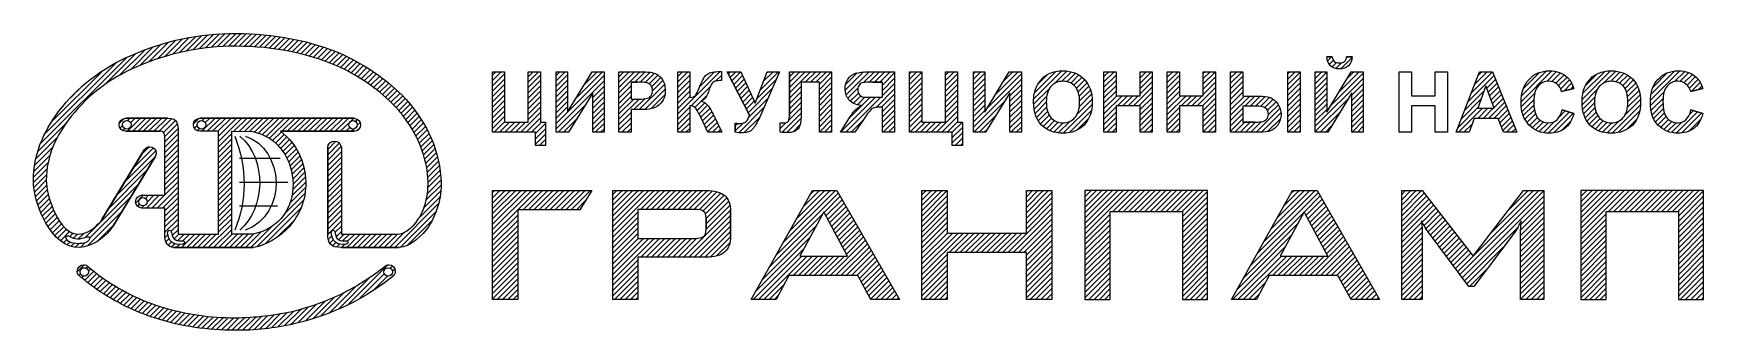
# Model space of a CAD drawing. Extents: x 56 to 197, y 693 to 718.
import ezdxf

# ---------------------------------------------------------------- set-up
doc = ezdxf.new("R2010")
doc.units = 0
doc.layers.get('0').update_dxf_attribs({"linetype": 'CONTINUOUS'})
doc.layers.add('Layer_1', color=7, linetype='CONTINUOUS')

msp = doc.modelspace()

# ---------------------------------------------------------------- hatches: boundary and pattern name
at = {"linetype": 'ByBlock'}
h = msp.add_hatch(dxfattribs=at)
h.set_pattern_fill('ANSI31', color=256, scale=0.1, style=0)
edge = h.paths.add_edge_path()
edge.add_spline(control_points=[(60.14, 700.76), (58.47, 700.7), (57.36, 703.94), (57.38, 705.32)], knot_values=[0, 0, 0, 0, 1, 1, 1, 1], degree=3, periodic=0)
edge.add_spline(control_points=[(57.38, 705.32), (57.38, 707.34), (58.23, 709.12), (59.48, 710.71)], knot_values=[0, 0, 0, 0, 1, 1, 1, 1], degree=3, periodic=0)
edge.add_spline(control_points=[(59.48, 710.71), (61.02, 712.6), (62.69, 713.85), (64.95, 714.86)], knot_values=[0, 0, 0, 0, 1, 1, 1, 1], degree=3, periodic=0)
edge.add_spline(control_points=[(64.95, 714.86), (67.66, 716.02), (70.39, 716.64), (73.37, 716.61)], knot_values=[0, 0, 0, 0, 1, 1, 1, 1], degree=3, periodic=0)
edge.add_spline(control_points=[(73.37, 716.61), (76.53, 716.61), (79.74, 716.02), (82.58, 714.62)], knot_values=[0, 0, 0, 0, 1, 1, 1, 1], degree=3, periodic=0)
edge.add_spline(control_points=[(82.58, 714.62), (84.23, 713.77), (85.77, 712.65), (87.04, 711.24)], knot_values=[0, 0, 0, 0, 1, 1, 1, 1], degree=3, periodic=0)
edge.add_spline(control_points=[(87.04, 711.24), (87.25, 711.01), (87.44, 710.74), (87.65, 710.47)], knot_values=[0, 0, 0, 0, 1, 1, 1, 1], degree=3, periodic=0)
edge.add_spline(control_points=[(87.65, 710.47), (88.71, 708.96), (89.41, 707.32), (89.54, 705.48)], knot_values=[0, 0, 0, 0, 1, 1, 1, 1], degree=3, periodic=0)
edge.add_spline(control_points=[(89.54, 705.48), (89.62, 704.1), (89.3, 702.56), (88.34, 701.53)], knot_values=[0, 0, 0, 0, 1, 1, 1, 1], degree=3, periodic=0)
edge.add_spline(control_points=[(88.34, 701.53), (88, 701.21), (87.49, 700.76), (86.96, 700.76)], knot_values=[0, 0, 0, 0, 1, 1, 1, 1], degree=3, periodic=0)
edge.add_line((86.96, 700.76), (82.24, 700.76))
edge.add_line((82.24, 700.76), (82.24, 708.06))
edge.add_spline(control_points=[(82.24, 708.06), (82.21, 708.38), (81.97, 708.62), (81.65, 708.62)], knot_values=[0, 0, 0, 0, 1, 1, 1, 1], degree=3, periodic=0)
edge.add_line((81.65, 708.62), (81.65, 708.62))
edge.add_spline(control_points=[(81.65, 708.62), (81.36, 708.62), (81.09, 708.38), (81.09, 708.06)], knot_values=[0, 0, 0, 0, 1, 1, 1, 1], degree=3, periodic=0)
edge.add_line((81.09, 708.06), (81.09, 700.73))
edge.add_spline(control_points=[(81.09, 700.73), (81.09, 700.01), (81.36, 699.64), (82.24, 699.64)], knot_values=[0, 0, 0, 0, 1, 1, 1, 1], degree=3, periodic=0)
edge.add_line((82.24, 699.64), (87.12, 699.64))
edge.add_spline(control_points=[(87.12, 699.64), (87.97, 699.64), (89.14, 700.7), (89.59, 701.39)], knot_values=[0, 0, 0, 0, 1, 1, 1, 1], degree=3, periodic=0)
edge.add_spline(control_points=[(89.59, 701.39), (90.39, 702.64), (90.73, 704.08), (90.63, 705.54)], knot_values=[0, 0, 0, 0, 1, 1, 1, 1], degree=3, periodic=0)
edge.add_spline(control_points=[(90.63, 705.54), (90.39, 708.27), (89.27, 710.47), (87.36, 712.49)], knot_values=[0, 0, 0, 0, 1, 1, 1, 1], degree=3, periodic=0)
edge.add_spline(control_points=[(87.36, 712.49), (85.93, 713.9), (84.28, 714.99), (82.47, 715.87)], knot_values=[0, 0, 0, 0, 1, 1, 1, 1], degree=3, periodic=0)
edge.add_spline(control_points=[(82.47, 715.87), (79.61, 717.14), (76.5, 717.67), (73.37, 717.7)], knot_values=[0, 0, 0, 0, 1, 1, 1, 1], degree=3, periodic=0)
edge.add_spline(control_points=[(73.37, 717.7), (70.23, 717.7), (67.39, 717.09), (64.52, 715.84)], knot_values=[0, 0, 0, 0, 1, 1, 1, 1], degree=3, periodic=0)
edge.add_spline(control_points=[(64.52, 715.84), (62, 714.72), (60.12, 713.29), (58.42, 711.11)], knot_values=[0, 0, 0, 0, 1, 1, 1, 1], degree=3, periodic=0)
edge.add_spline(control_points=[(58.42, 711.11), (57.14, 709.39), (56.29, 707.45), (56.29, 705.32)], knot_values=[0, 0, 0, 0, 1, 1, 1, 1], degree=3, periodic=0)
edge.add_spline(control_points=[(56.29, 705.32), (56.29, 703.31), (57.81, 699.56), (60.17, 699.64)], knot_values=[0, 0, 0, 0, 1, 1, 1, 1], degree=3, periodic=0)
edge.add_spline(control_points=[(60.17, 699.64), (61.26, 699.72), (62.11, 700.36), (62.8, 701.15)], knot_values=[0, 0, 0, 0, 1, 1, 1, 1], degree=3, periodic=0)
edge.add_spline(control_points=[(62.8, 701.15), (62.85, 701.23), (62.93, 701.31), (62.98, 701.42)], knot_values=[0, 0, 0, 0, 1, 1, 1, 1], degree=3, periodic=0)
edge.add_line((62.98, 701.42), (66.54, 707.29))
edge.add_spline(control_points=[(66.54, 707.29), (66.6, 707.39), (66.65, 707.5), (66.65, 707.61)], knot_values=[0, 0, 0, 0, 1, 1, 1, 1], degree=3, periodic=0)
edge.add_spline(control_points=[(66.65, 707.61), (66.65, 707.9), (66.38, 708.14), (66.09, 708.14)], knot_values=[0, 0, 0, 0, 1, 1, 1, 1], degree=3, periodic=0)
edge.add_spline(control_points=[(66.09, 708.14), (65.93, 708.14), (65.77, 708.06), (65.67, 707.93)], knot_values=[0, 0, 0, 0, 1, 1, 1, 1], degree=3, periodic=0)
edge.add_line((65.67, 707.93), (65.64, 707.88))
edge.add_line((65.64, 707.88), (65.64, 707.87))
edge.add_line((65.64, 707.87), (62.06, 702))
edge.add_spline(control_points=[(62.06, 702), (62.03, 701.92), (61.98, 701.85), (61.92, 701.79)], knot_values=[0, 0, 0, 0, 1, 1, 1, 1], degree=3, periodic=0)
edge.add_spline(control_points=[(61.92, 701.79), (61.44, 701.26), (60.86, 700.81), (60.14, 700.76)], knot_values=[0, 0, 0, 0, 1, 1, 1, 1], degree=3, periodic=0)
edge = h.paths.add_edge_path()
edge.add_spline(control_points=[(67.34, 694.54), (65.37, 695.13), (63.62, 696.03), (61.92, 697.22)], knot_values=[0, 0, 0, 0, 1, 1, 1, 1], degree=3, periodic=0)
edge.add_spline(control_points=[(61.92, 697.22), (61.58, 697.49), (61.23, 697.76), (60.91, 698.02)], knot_values=[0, 0, 0, 0, 1, 1, 1, 1], degree=3, periodic=0)
edge.add_spline(control_points=[(60.91, 698.02), (60.81, 698.13), (60.67, 698.18), (60.54, 698.18)], knot_values=[0, 0, 0, 0, 1, 1, 1, 1], degree=3, periodic=0)
edge.add_spline(control_points=[(60.54, 698.18), (60.25, 698.18), (59.98, 697.94), (59.98, 697.62)], knot_values=[0, 0, 0, 0, 1, 1, 1, 1], degree=3, periodic=0)
edge.add_spline(control_points=[(59.98, 697.62), (59.98, 697.38), (60.14, 697.25), (60.33, 697.12)], knot_values=[0, 0, 0, 0, 1, 1, 1, 1], degree=3, periodic=0)
edge.add_spline(control_points=[(60.33, 697.12), (60.75, 696.77), (61.18, 696.43), (61.63, 696.11)], knot_values=[0, 0, 0, 0, 1, 1, 1, 1], degree=3, periodic=0)
edge.add_spline(control_points=[(61.63, 696.11), (63.2, 695.05), (64.82, 694.22), (66.62, 693.67)], knot_values=[0, 0, 0, 0, 1, 1, 1, 1], degree=3, periodic=0)
edge.add_spline(control_points=[(66.62, 693.67), (68.8, 692.95), (71, 692.68), (73.26, 692.66)], knot_values=[0, 0, 0, 0, 1, 1, 1, 1], degree=3, periodic=0)
edge.add_spline(control_points=[(73.26, 692.66), (74.93, 692.63), (76.61, 692.84), (78.23, 693.19)], knot_values=[0, 0, 0, 0, 1, 1, 1, 1], degree=3, periodic=0)
edge.add_spline(control_points=[(78.23, 693.19), (80.14, 693.64), (81.89, 694.3), (83.64, 695.23)], knot_values=[0, 0, 0, 0, 1, 1, 1, 1], degree=3, periodic=0)
edge.add_spline(control_points=[(83.64, 695.23), (84.68, 695.82), (85.63, 696.48), (86.59, 697.2)], knot_values=[0, 0, 0, 0, 1, 1, 1, 1], degree=3, periodic=0)
edge.add_spline(control_points=[(86.59, 697.2), (86.7, 697.3), (86.78, 697.46), (86.78, 697.62)], knot_values=[0, 0, 0, 0, 1, 1, 1, 1], degree=3, periodic=0)
edge.add_spline(control_points=[(86.78, 697.62), (86.78, 697.94), (86.54, 698.18), (86.25, 698.18)], knot_values=[0, 0, 0, 0, 1, 1, 1, 1], degree=3, periodic=0)
edge.add_line((86.25, 698.18), (86.25, 698.18))
edge.add_spline(control_points=[(86.25, 698.18), (86.11, 698.18), (85.98, 698.13), (85.9, 698.05)], knot_values=[0, 0, 0, 0, 1, 1, 1, 1], degree=3, periodic=0)
edge.add_spline(control_points=[(85.9, 698.05), (84.89, 697.25), (83.88, 696.59), (82.74, 695.98)], knot_values=[0, 0, 0, 0, 1, 1, 1, 1], degree=3, periodic=0)
edge.add_spline(control_points=[(82.74, 695.98), (81.36, 695.26), (79.95, 694.73), (78.44, 694.33)], knot_values=[0, 0, 0, 0, 1, 1, 1, 1], degree=3, periodic=0)
edge.add_spline(control_points=[(78.44, 694.33), (76.71, 693.93), (74.99, 693.72), (73.23, 693.72)], knot_values=[0, 0, 0, 0, 1, 1, 1, 1], degree=3, periodic=0)
edge.add_spline(control_points=[(73.23, 693.72), (71.24, 693.72), (69.25, 693.99), (67.34, 694.54)], knot_values=[0, 0, 0, 0, 1, 1, 1, 1], degree=3, periodic=0)
h.paths.add_polyline_path([(97.11, 695.26), (97.11, 702.83), (102.34, 702.83), (103.35, 704.45), (94.98, 704.45), (94.98, 695.26)])
edge = h.paths.add_edge_path()
edge.add_spline(control_points=[(114.55, 699.27), (114.87, 699.53), (115.03, 699.99), (115.03, 700.6)], knot_values=[0, 0, 0, 0, 1, 1, 1, 1], degree=3, periodic=0)
edge.add_line((115.03, 700.6), (115.03, 702.64))
edge.add_spline(control_points=[(115.03, 702.64), (115.03, 703.28), (114.87, 703.73), (114.55, 704.02)], knot_values=[0, 0, 0, 0, 1, 1, 1, 1], degree=3, periodic=0)
edge.add_spline(control_points=[(114.55, 704.02), (114.21, 704.29), (113.68, 704.45), (112.96, 704.45)], knot_values=[0, 0, 0, 0, 1, 1, 1, 1], degree=3, periodic=0)
edge.add_line((112.96, 704.45), (105.12, 704.45))
edge.add_line((105.12, 704.45), (105.12, 695.26))
edge.add_line((105.12, 695.26), (107.22, 695.26))
edge.add_line((107.22, 695.26), (107.22, 698.82))
edge.add_line((107.22, 698.82), (112.96, 698.82))
edge.add_spline(control_points=[(112.96, 698.82), (113.68, 698.82), (114.23, 698.98), (114.55, 699.27)], knot_values=[0, 0, 0, 0, 1, 1, 1, 1], degree=3, periodic=0)
h.paths.add_polyline_path([(129.26, 695.26), (124, 704.45), (121.93, 704.45), (116.76, 695.26), (118.88, 695.26), (119.94, 697.28), (125.76, 697.28), (126.87, 695.26)])
h.paths.add_polyline_path([(142.11, 695.26), (142.11, 704.45), (139.96, 704.45), (139.96, 700.86), (133.3, 700.86), (133.3, 704.45), (131.15, 704.45), (131.15, 695.26), (133.3, 695.26), (133.3, 699.22), (139.96, 699.22), (139.96, 695.26)])
h.paths.add_polyline_path([(147.03, 695.26), (147.03, 702.69), (153.11, 702.69), (153.11, 695.26), (155.23, 695.26), (155.23, 704.45), (144.9, 704.45), (144.9, 695.26)])
h.paths.add_polyline_path([(169.73, 695.26), (164.47, 704.45), (162.4, 704.45), (157.25, 695.26), (159.35, 695.26), (160.41, 697.28), (166.22, 697.28), (167.34, 695.26)])
edge = h.paths.add_edge_path()
edge.add_line((173.31, 695.26), (173.31, 701.37))
edge.add_spline(control_points=[(173.31, 701.37), (173.29, 701.53), (173.29, 701.71), (173.26, 701.9)], knot_values=[0, 0, 0, 0, 1, 1, 1, 1], degree=3, periodic=0)
edge.add_spline(control_points=[(173.26, 701.9), (173.29, 701.79), (173.37, 701.63), (173.5, 701.47)], knot_values=[0, 0, 0, 0, 1, 1, 1, 1], degree=3, periodic=0)
edge.add_spline(control_points=[(173.5, 701.47), (173.58, 701.26), (173.69, 701.1), (173.82, 700.97)], knot_values=[0, 0, 0, 0, 1, 1, 1, 1], degree=3, periodic=0)
edge.add_line((173.82, 700.97), (177.24, 696.35))
edge.add_line((177.24, 696.35), (177.67, 696.35))
edge.add_line((177.67, 696.35), (181.12, 700.94))
edge.add_spline(control_points=[(181.12, 700.94), (181.2, 701.02), (181.28, 701.15), (181.36, 701.31)], knot_values=[0, 0, 0, 0, 1, 1, 1, 1], degree=3, periodic=0)
edge.add_spline(control_points=[(181.36, 701.31), (181.41, 701.39), (181.44, 701.47), (181.49, 701.58)], knot_values=[0, 0, 0, 0, 1, 1, 1, 1], degree=3, periodic=0)
edge.add_spline(control_points=[(181.49, 701.58), (181.55, 701.69), (181.6, 701.79), (181.65, 701.9)], knot_values=[0, 0, 0, 0, 1, 1, 1, 1], degree=3, periodic=0)
edge.add_spline(control_points=[(181.65, 701.9), (181.65, 701.66), (181.63, 701.47), (181.63, 701.34)], knot_values=[0, 0, 0, 0, 1, 1, 1, 1], degree=3, periodic=0)
edge.add_spline(control_points=[(181.63, 701.34), (181.6, 701.23), (181.6, 701.1), (181.6, 700.94)], knot_values=[0, 0, 0, 0, 1, 1, 1, 1], degree=3, periodic=0)
edge.add_line((181.6, 700.94), (181.6, 695.26))
edge.add_line((181.6, 695.26), (183.56, 695.26))
edge.add_line((183.56, 695.26), (183.56, 704.45))
edge.add_line((183.56, 704.45), (181.86, 704.45))
edge.add_line((181.86, 704.45), (177.62, 698.9))
edge.add_line((177.62, 698.9), (173.31, 704.45))
edge.add_line((173.31, 704.45), (171.59, 704.45))
edge.add_line((171.59, 704.45), (171.59, 695.26))
edge.add_line((171.59, 695.26), (171.59, 695.26))
edge.add_line((171.59, 695.26), (173.31, 695.26))
h.paths.add_polyline_path([(188.82, 695.26), (188.82, 702.69), (194.9, 702.69), (194.9, 695.26), (197.03, 695.26), (197.03, 704.45), (186.67, 704.45), (186.67, 695.26)])
edge = h.paths.add_edge_path(flags=16)
edge.add_line((81.39, 700.89), (81.39, 700.89))
edge.add_spline(control_points=[(81.39, 700.89), (81.39, 701.18), (81.65, 701.15), (81.68, 700.97)], knot_values=[0, 0, 0, 0, 1, 1, 1, 1], degree=3, periodic=0)
edge.add_spline(control_points=[(81.68, 700.97), (81.76, 700.76), (81.76, 700.52), (81.89, 700.38)], knot_values=[0, 0, 0, 0, 1, 1, 1, 1], degree=3, periodic=0)
edge.add_spline(control_points=[(81.89, 700.38), (82, 700.28), (82.26, 700.15), (82.55, 700.2)], knot_values=[0, 0, 0, 0, 1, 1, 1, 1], degree=3, periodic=0)
edge.add_spline(control_points=[(82.55, 700.2), (82.82, 700.3), (82.9, 699.96), (82.66, 699.93)], knot_values=[0, 0, 0, 0, 1, 1, 1, 1], degree=3, periodic=0)
edge.add_spline(control_points=[(82.66, 699.93), (81.84, 699.77), (81.44, 700.17), (81.39, 700.89)], knot_values=[0, 0, 0, 0, 1, 1, 1, 1], degree=3, periodic=0)
edge = h.paths.add_edge_path(flags=16)
edge.add_spline(control_points=[(59.03, 700.52), (59.11, 700.84), (59.48, 700.38), (60.01, 700.36)], knot_values=[0, 0, 0, 0, 1, 1, 1, 1], degree=3, periodic=0)
edge.add_spline(control_points=[(60.01, 700.36), (60.52, 700.36), (61.05, 700.76), (61.02, 700.41)], knot_values=[0, 0, 0, 0, 1, 1, 1, 1], degree=3, periodic=0)
edge.add_spline(control_points=[(61.02, 700.41), (60.97, 700.07), (60.57, 699.96), (60.01, 699.96)], knot_values=[0, 0, 0, 0, 1, 1, 1, 1], degree=3, periodic=0)
edge.add_spline(control_points=[(60.01, 699.96), (59.53, 699.96), (59.08, 700.15), (59.03, 700.52)], knot_values=[0, 0, 0, 0, 1, 1, 1, 1], degree=3, periodic=0)
edge = h.paths.add_edge_path(flags=16)
edge.add_spline(control_points=[(60.22, 697.6), (60.22, 697.78), (60.38, 697.94), (60.59, 697.94)], knot_values=[0, 0, 0, 0, 1, 1, 1, 1], degree=3, periodic=0)
edge.add_spline(control_points=[(60.59, 697.94), (60.78, 697.94), (60.94, 697.78), (60.94, 697.6)], knot_values=[0, 0, 0, 0, 1, 1, 1, 1], degree=3, periodic=0)
edge.add_spline(control_points=[(60.94, 697.6), (60.94, 697.38), (60.78, 697.22), (60.59, 697.22)], knot_values=[0, 0, 0, 0, 1, 1, 1, 1], degree=3, periodic=0)
edge.add_spline(control_points=[(60.59, 697.22), (60.38, 697.22), (60.22, 697.38), (60.22, 697.6)], knot_values=[0, 0, 0, 0, 1, 1, 1, 1], degree=3, periodic=0)
edge = h.paths.add_edge_path(flags=16)
edge.add_spline(control_points=[(85.82, 697.57), (85.82, 697.78), (85.98, 697.94), (86.19, 697.94)], knot_values=[0, 0, 0, 0, 1, 1, 1, 1], degree=3, periodic=0)
edge.add_spline(control_points=[(86.19, 697.94), (86.38, 697.94), (86.54, 697.78), (86.54, 697.57)], knot_values=[0, 0, 0, 0, 1, 1, 1, 1], degree=3, periodic=0)
edge.add_spline(control_points=[(86.54, 697.57), (86.54, 697.38), (86.38, 697.22), (86.19, 697.22)], knot_values=[0, 0, 0, 0, 1, 1, 1, 1], degree=3, periodic=0)
edge.add_spline(control_points=[(86.19, 697.22), (85.98, 697.22), (85.82, 697.38), (85.82, 697.57)], knot_values=[0, 0, 0, 0, 1, 1, 1, 1], degree=3, periodic=0)
edge = h.paths.add_edge_path(flags=16)
edge.add_line((107.22, 700.41), (107.22, 702.85))
edge.add_line((107.22, 702.85), (112.03, 702.85))
edge.add_line((112.03, 702.85), (112.03, 702.85))
edge.add_spline(control_points=[(112.03, 702.85), (112.4, 702.85), (112.64, 702.8), (112.77, 702.69)], knot_values=[0, 0, 0, 0, 1, 1, 1, 1], degree=3, periodic=0)
edge.add_spline(control_points=[(112.77, 702.69), (112.9, 702.59), (112.98, 702.4), (112.98, 702.11)], knot_values=[0, 0, 0, 0, 1, 1, 1, 1], degree=3, periodic=0)
edge.add_line((112.98, 702.11), (112.98, 701.15))
edge.add_spline(control_points=[(112.98, 701.15), (112.98, 700.86), (112.9, 700.68), (112.77, 700.57)], knot_values=[0, 0, 0, 0, 1, 1, 1, 1], degree=3, periodic=0)
edge.add_spline(control_points=[(112.77, 700.57), (112.64, 700.46), (112.4, 700.41), (112.03, 700.41)], knot_values=[0, 0, 0, 0, 1, 1, 1, 1], degree=3, periodic=0)
edge.add_line((112.03, 700.41), (107.22, 700.41))
h.paths.add_polyline_path([(120.87, 698.92), (122.89, 702.64), (124.88, 698.92)], flags=16)
h.paths.add_polyline_path([(161.34, 698.92), (163.36, 702.64), (165.35, 698.92)], flags=16)
h = msp.add_hatch(dxfattribs=at)
h.set_pattern_fill('ANSI31', color=256, scale=0.1, style=0)
h.paths.add_polyline_path([(99.44, 708.24), (99.44, 710.21), (99.02, 710.21), (99.02, 714.46), (97.98, 714.46), (97.98, 710.21), (95.99, 710.21), (95.99, 714.46), (94.98, 714.46), (94.98, 709.36), (98.59, 709.36), (98.59, 708.24)])
h.paths.add_polyline_path([(101.38, 709.36), (103.43, 712.68), (103.43, 709.36), (104.38, 709.36), (104.38, 714.46), (103.37, 714.46), (101.3, 711.06), (101.3, 714.46), (100.35, 714.46), (100.35, 709.36)])
edge = h.paths.add_edge_path()
edge.add_spline(control_points=[(108.39, 711.35), (108.58, 711.4), (108.76, 711.48), (108.92, 711.59)], knot_values=[0, 0, 0, 0, 1, 1, 1, 1], degree=3, periodic=0)
edge.add_spline(control_points=[(108.92, 711.59), (109.11, 711.72), (109.24, 711.88), (109.35, 712.09)], knot_values=[0, 0, 0, 0, 1, 1, 1, 1], degree=3, periodic=0)
edge.add_spline(control_points=[(109.35, 712.09), (109.48, 712.31), (109.53, 712.57), (109.53, 712.89)], knot_values=[0, 0, 0, 0, 1, 1, 1, 1], degree=3, periodic=0)
edge.add_spline(control_points=[(109.53, 712.89), (109.53, 713.29), (109.43, 713.61), (109.24, 713.87)], knot_values=[0, 0, 0, 0, 1, 1, 1, 1], degree=3, periodic=0)
edge.add_spline(control_points=[(109.24, 713.87), (109.03, 714.14), (108.79, 714.3), (108.5, 714.38)], knot_values=[0, 0, 0, 0, 1, 1, 1, 1], degree=3, periodic=0)
edge.add_spline(control_points=[(108.5, 714.38), (108.31, 714.43), (107.91, 714.46), (107.28, 714.46)], knot_values=[0, 0, 0, 0, 1, 1, 1, 1], degree=3, periodic=0)
edge.add_line((107.28, 714.46), (105.63, 714.46))
edge.add_line((105.63, 714.46), (105.63, 709.36))
edge.add_line((105.63, 709.36), (106.66, 709.36))
edge.add_line((106.66, 709.36), (106.66, 711.27))
edge.add_line((106.66, 711.27), (107.33, 711.27))
edge.add_spline(control_points=[(107.33, 711.27), (107.81, 711.27), (108.15, 711.3), (108.39, 711.35)], knot_values=[0, 0, 0, 0, 1, 1, 1, 1], degree=3, periodic=0)
edge = h.paths.add_edge_path()
edge.add_spline(control_points=[(113.62, 710.77), (113.46, 711.11), (113.28, 711.4), (113.14, 711.59)], knot_values=[0, 0, 0, 0, 1, 1, 1, 1], degree=3, periodic=0)
edge.add_spline(control_points=[(113.14, 711.59), (112.98, 711.78), (112.8, 711.91), (112.59, 711.99)], knot_values=[0, 0, 0, 0, 1, 1, 1, 1], degree=3, periodic=0)
edge.add_spline(control_points=[(112.59, 711.99), (112.75, 712.09), (112.88, 712.2), (112.96, 712.31)], knot_values=[0, 0, 0, 0, 1, 1, 1, 1], degree=3, periodic=0)
edge.add_spline(control_points=[(112.96, 712.31), (113.04, 712.44), (113.09, 712.57), (113.17, 712.76)], knot_values=[0, 0, 0, 0, 1, 1, 1, 1], degree=3, periodic=0)
edge.add_spline(control_points=[(113.17, 712.76), (113.28, 713.08), (113.36, 713.29), (113.44, 713.42)], knot_values=[0, 0, 0, 0, 1, 1, 1, 1], degree=3, periodic=0)
edge.add_spline(control_points=[(113.44, 713.42), (113.49, 713.53), (113.57, 713.58), (113.68, 713.63)], knot_values=[0, 0, 0, 0, 1, 1, 1, 1], degree=3, periodic=0)
edge.add_spline(control_points=[(113.68, 713.63), (113.75, 713.69), (113.91, 713.71), (114.13, 713.71)], knot_values=[0, 0, 0, 0, 1, 1, 1, 1], degree=3, periodic=0)
edge.add_line((114.13, 713.71), (114.26, 713.71))
edge.add_line((114.26, 713.71), (114.26, 714.48))
edge.add_spline(control_points=[(114.26, 714.48), (114.21, 714.48), (114.15, 714.48), (114.13, 714.48)], knot_values=[0, 0, 0, 0, 1, 1, 1, 1], degree=3, periodic=0)
edge.add_spline(control_points=[(114.13, 714.48), (113.65, 714.48), (113.3, 714.4), (113.09, 714.27)], knot_values=[0, 0, 0, 0, 1, 1, 1, 1], degree=3, periodic=0)
edge.add_spline(control_points=[(113.09, 714.27), (112.88, 714.14), (112.67, 713.79), (112.45, 713.24)], knot_values=[0, 0, 0, 0, 1, 1, 1, 1], degree=3, periodic=0)
edge.add_spline(control_points=[(112.45, 713.24), (112.29, 712.81), (112.16, 712.55), (112.08, 712.47)], knot_values=[0, 0, 0, 0, 1, 1, 1, 1], degree=3, periodic=0)
edge.add_spline(control_points=[(112.08, 712.47), (112, 712.36), (111.84, 712.31), (111.6, 712.28)], knot_values=[0, 0, 0, 0, 1, 1, 1, 1], degree=3, periodic=0)
edge.add_line((111.6, 712.28), (111.6, 714.46))
edge.add_line((111.6, 714.46), (110.59, 714.46))
edge.add_line((110.59, 714.46), (110.59, 709.36))
edge.add_line((110.59, 709.36), (111.6, 709.36))
edge.add_line((111.6, 709.36), (111.6, 711.59))
edge.add_spline(control_points=[(111.6, 711.59), (111.79, 711.59), (111.92, 711.56), (112, 711.48)], knot_values=[0, 0, 0, 0, 1, 1, 1, 1], degree=3, periodic=0)
edge.add_spline(control_points=[(112, 711.48), (112.08, 711.43), (112.19, 711.27), (112.32, 711.03)], knot_values=[0, 0, 0, 0, 1, 1, 1, 1], degree=3, periodic=0)
edge.add_spline(control_points=[(112.32, 711.03), (112.4, 710.87), (112.45, 710.79), (112.45, 710.79)], knot_values=[0, 0, 0, 0, 1, 1, 1, 1], degree=3, periodic=0)
edge.add_spline(control_points=[(112.45, 710.79), (112.48, 710.74), (112.51, 710.69), (112.51, 710.69)], knot_values=[0.01065, 0.01065, 0.01065, 0.01065, 1, 1, 1, 1], degree=3, periodic=0)
edge.add_line((112.51, 710.69), (113.12, 709.36))
edge.add_line((113.12, 709.36), (114.31, 709.36))
edge.add_line((114.31, 709.36), (113.62, 710.77))
edge = h.paths.add_edge_path()
edge.add_line((117.47, 710.58), (119.17, 714.46))
edge.add_line((119.17, 714.46), (118.11, 714.46))
edge.add_line((118.11, 714.46), (117.1, 711.8))
edge.add_line((117.1, 711.8), (115.91, 714.46))
edge.add_line((115.91, 714.46), (114.76, 714.46))
edge.add_line((114.76, 714.46), (116.62, 710.79))
edge.add_spline(control_points=[(116.62, 710.79), (116.54, 710.5), (116.44, 710.32), (116.33, 710.24)], knot_values=[0, 0, 0, 0, 1, 1, 1, 1], degree=3, periodic=0)
edge.add_spline(control_points=[(116.33, 710.24), (116.22, 710.16), (116.06, 710.1), (115.83, 710.1)], knot_values=[0, 0, 0, 0, 1, 1, 1, 1], degree=3, periodic=0)
edge.add_spline(control_points=[(115.83, 710.1), (115.69, 710.1), (115.56, 710.1), (115.43, 710.13)], knot_values=[0, 0, 0, 0, 1, 1, 1, 1], degree=3, periodic=0)
edge.add_line((115.43, 710.13), (115.43, 709.36))
edge.add_spline(control_points=[(115.43, 709.36), (115.59, 709.33), (115.83, 709.31), (116.14, 709.31)], knot_values=[0, 0, 0, 0, 1, 1, 1, 1], degree=3, periodic=0)
edge.add_spline(control_points=[(116.14, 709.31), (116.44, 709.31), (116.7, 709.41), (116.89, 709.63)], knot_values=[0, 0, 0, 0, 1, 1, 1, 1], degree=3, periodic=0)
edge.add_spline(control_points=[(116.89, 709.63), (117.07, 709.84), (117.26, 710.16), (117.47, 710.58)], knot_values=[0, 0, 0, 0, 1, 1, 1, 1], degree=3, periodic=0)
edge = h.paths.add_edge_path()
edge.add_spline(control_points=[(120.92, 710.1), (120.98, 710.37), (120.98, 710.79), (120.98, 711.4)], knot_values=[0, 0, 0, 0, 1, 1, 1, 1], degree=3, periodic=0)
edge.add_line((120.98, 711.4), (120.98, 713.58))
edge.add_line((120.98, 713.58), (122.52, 713.58))
edge.add_line((122.52, 713.58), (122.52, 709.36))
edge.add_line((122.52, 709.36), (123.55, 709.36))
edge.add_line((123.55, 709.36), (123.55, 714.46))
edge.add_line((123.55, 714.46), (119.99, 714.46))
edge.add_line((119.99, 714.46), (119.99, 710.66))
edge.add_spline(control_points=[(119.99, 710.66), (119.99, 710.45), (119.94, 710.29), (119.86, 710.24)], knot_values=[0, 0, 0, 0, 1, 1, 1, 1], degree=3, periodic=0)
edge.add_spline(control_points=[(119.86, 710.24), (119.81, 710.18), (119.65, 710.16), (119.44, 710.16)], knot_values=[0, 0, 0, 0, 1, 1, 1, 1], degree=3, periodic=0)
edge.add_line((119.44, 710.16), (119.22, 710.16))
edge.add_line((119.22, 710.16), (119.22, 709.36))
edge.add_spline(control_points=[(119.22, 709.36), (119.52, 709.33), (119.76, 709.33), (119.86, 709.33)], knot_values=[0, 0, 0, 0, 1, 1, 1, 1], degree=3, periodic=0)
edge.add_spline(control_points=[(119.86, 709.33), (120.21, 709.33), (120.47, 709.41), (120.63, 709.55)], knot_values=[0, 0, 0, 0, 1, 1, 1, 1], degree=3, periodic=0)
edge.add_spline(control_points=[(120.63, 709.55), (120.79, 709.68), (120.87, 709.86), (120.92, 710.1)], knot_values=[0, 0, 0, 0, 1, 1, 1, 1], degree=3, periodic=0)
edge = h.paths.add_edge_path()
edge.add_line((128.86, 709.36), (128.86, 714.46))
edge.add_line((128.86, 714.46), (126.71, 714.46))
edge.add_spline(control_points=[(126.71, 714.46), (126.21, 714.46), (125.81, 714.4), (125.57, 714.33)], knot_values=[0, 0, 0, 0, 1, 1, 1, 1], degree=3, periodic=0)
edge.add_spline(control_points=[(125.57, 714.33), (125.31, 714.25), (125.09, 714.09), (124.93, 713.85)], knot_values=[0, 0, 0, 0, 1, 1, 1, 1], degree=3, periodic=0)
edge.add_spline(control_points=[(124.93, 713.85), (124.77, 713.61), (124.69, 713.32), (124.69, 713.02)], knot_values=[0, 0, 0, 0, 1, 1, 1, 1], degree=3, periodic=0)
edge.add_spline(control_points=[(124.69, 713.02), (124.69, 712.65), (124.8, 712.36), (125.01, 712.09)], knot_values=[0, 0, 0, 0, 1, 1, 1, 1], degree=3, periodic=0)
edge.add_spline(control_points=[(125.01, 712.09), (125.23, 711.86), (125.57, 711.67), (126.05, 711.62)], knot_values=[0, 0, 0, 0, 1, 1, 1, 1], degree=3, periodic=0)
edge.add_spline(control_points=[(126.05, 711.62), (125.84, 711.48), (125.65, 711.35), (125.49, 711.19)], knot_values=[0, 0, 0, 0, 1, 1, 1, 1], degree=3, periodic=0)
edge.add_spline(control_points=[(125.49, 711.19), (125.36, 711.03), (125.17, 710.74), (124.91, 710.34)], knot_values=[0, 0, 0, 0, 1, 1, 1, 1], degree=3, periodic=0)
edge.add_line((124.91, 710.34), (124.3, 709.36))
edge.add_line((124.3, 709.36), (125.52, 709.36))
edge.add_line((125.52, 709.36), (126.26, 710.47))
edge.add_spline(control_points=[(126.26, 710.47), (126.58, 710.95), (126.82, 711.24), (126.95, 711.35)], knot_values=[0, 0, 0, 0, 1, 1, 1, 1], degree=3, periodic=0)
edge.add_spline(control_points=[(126.95, 711.35), (127.08, 711.43), (127.3, 711.48), (127.64, 711.48)], knot_values=[0, 0, 0, 0, 1, 1, 1, 1], degree=3, periodic=0)
edge.add_line((127.64, 711.48), (127.83, 711.48))
edge.add_line((127.83, 711.48), (127.83, 709.36))
edge.add_line((127.83, 709.36), (128.86, 709.36))
h.paths.add_polyline_path([(131.15, 710.21), (131.15, 714.46), (130.11, 714.46), (130.11, 709.36), (133.72, 709.36), (133.72, 708.24), (134.57, 708.24), (134.57, 710.21), (134.15, 710.21), (134.15, 714.46), (133.14, 714.46), (133.14, 710.21)])
h.paths.add_polyline_path([(136.51, 709.36), (138.58, 712.68), (138.58, 709.36), (139.54, 709.36), (139.54, 714.46), (138.5, 714.46), (136.46, 711.06), (136.46, 714.46), (135.5, 714.46), (135.5, 709.36)])
edge = h.paths.add_edge_path()
edge.add_spline(control_points=[(144.82, 709.97), (145.27, 710.45), (145.51, 711.09), (145.51, 711.91)], knot_values=[0, 0, 0, 0, 1, 1, 1, 1], degree=3, periodic=0)
edge.add_spline(control_points=[(145.51, 711.91), (145.51, 712.73), (145.27, 713.37), (144.82, 713.85)], knot_values=[0, 0, 0, 0, 1, 1, 1, 1], degree=3, periodic=0)
edge.add_spline(control_points=[(144.82, 713.85), (144.37, 714.3), (143.79, 714.54), (143.04, 714.54)], knot_values=[0, 0, 0, 0, 1, 1, 1, 1], degree=3, periodic=0)
edge.add_spline(control_points=[(143.04, 714.54), (142.62, 714.54), (142.25, 714.46), (141.93, 714.33)], knot_values=[0, 0, 0, 0, 1, 1, 1, 1], degree=3, periodic=0)
edge.add_spline(control_points=[(141.93, 714.33), (141.69, 714.22), (141.48, 714.09), (141.29, 713.87)], knot_values=[0, 0, 0, 0, 1, 1, 1, 1], degree=3, periodic=0)
edge.add_spline(control_points=[(141.29, 713.87), (141.08, 713.66), (140.92, 713.42), (140.81, 713.18)], knot_values=[0, 0, 0, 0, 1, 1, 1, 1], degree=3, periodic=0)
edge.add_spline(control_points=[(140.81, 713.18), (140.65, 712.84), (140.57, 712.39), (140.57, 711.88)], knot_values=[0, 0, 0, 0, 1, 1, 1, 1], degree=3, periodic=0)
edge.add_line((140.57, 711.88), (140.57, 711.88))
edge.add_spline(control_points=[(140.57, 711.88), (140.57, 711.06), (140.79, 710.42), (141.24, 709.97)], knot_values=[0, 0, 0, 0, 1, 1, 1, 1], degree=3, periodic=0)
edge.add_spline(control_points=[(141.24, 709.97), (141.69, 709.52), (142.3, 709.28), (143.04, 709.28)], knot_values=[0, 0, 0, 0, 1, 1, 1, 1], degree=3, periodic=0)
edge.add_spline(control_points=[(143.04, 709.28), (143.79, 709.28), (144.4, 709.52), (144.82, 709.97)], knot_values=[0, 0, 0, 0, 1, 1, 1, 1], degree=3, periodic=0)
edge = h.paths.add_edge_path()
edge.add_spline(control_points=[(161.42, 710.87), (161.42, 711.19), (161.34, 711.48), (161.15, 711.75)], knot_values=[0, 0, 0, 0, 1, 1, 1, 1], degree=3, periodic=0)
edge.add_spline(control_points=[(161.15, 711.75), (160.99, 711.99), (160.75, 712.17), (160.52, 712.28)], knot_values=[0, 0, 0, 0, 1, 1, 1, 1], degree=3, periodic=0)
edge.add_spline(control_points=[(160.52, 712.28), (160.25, 712.36), (159.93, 712.41), (159.59, 712.41)], knot_values=[0, 0, 0, 0, 1, 1, 1, 1], degree=3, periodic=0)
edge.add_line((159.59, 712.41), (158.21, 712.41))
edge.add_line((158.21, 712.41), (158.21, 714.46))
edge.add_line((158.21, 714.46), (157.17, 714.46))
edge.add_line((157.17, 714.46), (157.17, 709.36))
edge.add_line((157.17, 709.36), (159.59, 709.36))
edge.add_spline(control_points=[(159.59, 709.36), (160.01, 709.36), (160.33, 709.41), (160.54, 709.49)], knot_values=[0, 0, 0, 0, 1, 1, 1, 1], degree=3, periodic=0)
edge.add_spline(control_points=[(160.54, 709.49), (160.75, 709.57), (160.97, 709.73), (161.15, 709.97)], knot_values=[0, 0, 0, 0, 1, 1, 1, 1], degree=3, periodic=0)
edge.add_spline(control_points=[(161.15, 709.97), (161.34, 710.24), (161.42, 710.53), (161.42, 710.87)], knot_values=[0, 0, 0, 0, 1, 1, 1, 1], degree=3, periodic=0)
h.paths.add_polyline_path([(163.04, 709.36), (163.04, 714.46), (162, 714.46), (162, 709.36)])
h.paths.add_polyline_path([(165.27, 711.06), (165.27, 714.46), (164.31, 714.46), (164.31, 709.36), (165.35, 709.36), (167.39, 712.68), (167.39, 709.36), (168.35, 709.36), (168.35, 714.46), (167.34, 714.46)])
edge = h.paths.add_edge_path()
edge.add_spline(control_points=[(166.33, 715.2), (166.14, 715.2), (166.01, 715.25), (165.91, 715.33)], knot_values=[0, 0, 0, 0, 1, 1, 1, 1], degree=3, periodic=0)
edge.add_spline(control_points=[(165.91, 715.33), (165.8, 715.41), (165.75, 715.55), (165.72, 715.71)], knot_values=[0, 0, 0, 0, 1, 1, 1, 1], degree=3, periodic=0)
edge.add_line((165.72, 715.71), (165.27, 715.71))
edge.add_spline(control_points=[(165.27, 715.71), (165.3, 715.39), (165.4, 715.15), (165.59, 714.96)], knot_values=[0, 0, 0, 0, 1, 1, 1, 1], degree=3, periodic=0)
edge.add_spline(control_points=[(165.59, 714.96), (165.77, 714.8), (166.04, 714.7), (166.33, 714.7)], knot_values=[0, 0, 0, 0, 1, 1, 1, 1], degree=3, periodic=0)
edge.add_spline(control_points=[(166.33, 714.7), (166.65, 714.7), (166.89, 714.8), (167.1, 714.96)], knot_values=[0, 0, 0, 0, 1, 1, 1, 1], degree=3, periodic=0)
edge.add_spline(control_points=[(167.1, 714.96), (167.29, 715.15), (167.39, 715.39), (167.42, 715.71)], knot_values=[0, 0, 0, 0, 1, 1, 1, 1], degree=3, periodic=0)
edge.add_line((167.42, 715.71), (166.94, 715.71))
edge.add_spline(control_points=[(166.94, 715.71), (166.94, 715.55), (166.86, 715.41), (166.78, 715.33)], knot_values=[0, 0, 0, 0, 1, 1, 1, 1], degree=3, periodic=0)
edge.add_spline(control_points=[(166.78, 715.33), (166.68, 715.25), (166.52, 715.2), (166.33, 715.2)], knot_values=[0, 0, 0, 0, 1, 1, 1, 1], degree=3, periodic=0)
h.paths.add_polyline_path([(181.28, 709.36), (179.24, 714.46), (178.15, 714.46), (176.18, 709.36), (177.27, 709.36), (177.7, 710.53), (179.71, 710.53), (180.16, 709.36)])
edge = h.paths.add_edge_path()
edge.add_spline(control_points=[(183.06, 710.55), (182.85, 710.85), (182.71, 711.3), (182.71, 711.94)], knot_values=[0, 0, 0, 0, 1, 1, 1, 1], degree=3, periodic=0)
edge.add_spline(control_points=[(182.71, 711.94), (182.71, 712.55), (182.85, 712.97), (183.09, 713.24)], knot_values=[0, 0, 0, 0, 1, 1, 1, 1], degree=3, periodic=0)
edge.add_spline(control_points=[(183.09, 713.24), (183.3, 713.53), (183.62, 713.66), (183.99, 713.66)], knot_values=[0, 0, 0, 0, 1, 1, 1, 1], degree=3, periodic=0)
edge.add_spline(control_points=[(183.99, 713.66), (184.25, 713.66), (184.49, 713.58), (184.68, 713.42)], knot_values=[0, 0, 0, 0, 1, 1, 1, 1], degree=3, periodic=0)
edge.add_spline(control_points=[(184.68, 713.42), (184.86, 713.26), (185, 713.08), (185.05, 712.81)], knot_values=[0, 0, 0, 0, 1, 1, 1, 1], degree=3, periodic=0)
edge.add_line((185.05, 712.81), (186.09, 713.05))
edge.add_spline(control_points=[(186.09, 713.05), (185.95, 713.45), (185.79, 713.77), (185.55, 713.98)], knot_values=[0, 0, 0, 0, 1, 1, 1, 1], degree=3, periodic=0)
edge.add_spline(control_points=[(185.55, 713.98), (185.16, 714.35), (184.65, 714.54), (184.04, 714.54)], knot_values=[0, 0, 0, 0, 1, 1, 1, 1], degree=3, periodic=0)
edge.add_spline(control_points=[(184.04, 714.54), (183.32, 714.54), (182.77, 714.3), (182.32, 713.82)], knot_values=[0, 0, 0, 0, 1, 1, 1, 1], degree=3, periodic=0)
edge.add_spline(control_points=[(182.32, 713.82), (181.89, 713.37), (181.65, 712.71), (181.65, 711.86)], knot_values=[0, 0, 0, 0, 1, 1, 1, 1], degree=3, periodic=0)
edge.add_spline(control_points=[(181.65, 711.86), (181.65, 711.06), (181.89, 710.42), (182.32, 709.97)], knot_values=[0, 0, 0, 0, 1, 1, 1, 1], degree=3, periodic=0)
edge.add_spline(control_points=[(182.32, 709.97), (182.74, 709.52), (183.3, 709.28), (183.99, 709.28)], knot_values=[0, 0, 0, 0, 1, 1, 1, 1], degree=3, periodic=0)
edge.add_spline(control_points=[(183.99, 709.28), (184.52, 709.28), (184.97, 709.41), (185.32, 709.68)], knot_values=[0, 0, 0, 0, 1, 1, 1, 1], degree=3, periodic=0)
edge.add_spline(control_points=[(185.32, 709.68), (185.69, 709.94), (185.93, 710.37), (186.09, 710.93)], knot_values=[0, 0, 0, 0, 1, 1, 1, 1], degree=3, periodic=0)
edge.add_line((186.09, 710.93), (185.1, 711.24))
edge.add_spline(control_points=[(185.1, 711.24), (185, 710.87), (184.86, 710.58), (184.68, 710.42)], knot_values=[0, 0, 0, 0, 0.999974, 0.999974, 0.999974, 0.999974], degree=3, periodic=0)
edge.add_spline(control_points=[(184.68, 710.42), (184.47, 710.24), (184.25, 710.16), (183.96, 710.16)], knot_values=[0, 0, 0, 0, 1, 1, 1, 1], degree=3, periodic=0)
edge.add_spline(control_points=[(183.96, 710.16), (183.59, 710.16), (183.3, 710.29), (183.06, 710.55)], knot_values=[0, 0, 0, 0, 1, 1, 1, 1], degree=3, periodic=0)
edge = h.paths.add_edge_path()
edge.add_spline(control_points=[(191.05, 709.97), (191.5, 710.45), (191.72, 711.09), (191.72, 711.91)], knot_values=[0, 0, 0, 0, 1, 1, 1, 1], degree=3, periodic=0)
edge.add_spline(control_points=[(191.72, 711.91), (191.72, 712.73), (191.48, 713.37), (191.05, 713.85)], knot_values=[0, 0, 0, 0, 1, 1, 1, 1], degree=3, periodic=0)
edge.add_spline(control_points=[(191.05, 713.85), (190.6, 714.3), (189.99, 714.54), (189.25, 714.54)], knot_values=[0, 0, 0, 0, 1, 1, 1, 1], degree=3, periodic=0)
edge.add_spline(control_points=[(189.25, 714.54), (188.82, 714.54), (188.48, 714.46), (188.16, 714.33)], knot_values=[0, 0, 0, 0, 1, 1, 1, 1], degree=3, periodic=0)
edge.add_spline(control_points=[(188.16, 714.33), (187.92, 714.22), (187.68, 714.09), (187.49, 713.87)], knot_values=[0, 0, 0, 0, 1, 1, 1, 1], degree=3, periodic=0)
edge.add_spline(control_points=[(187.49, 713.87), (187.28, 713.66), (187.12, 713.42), (187.02, 713.18)], knot_values=[0, 0, 0, 0, 1, 1, 1, 1], degree=3, periodic=0)
edge.add_spline(control_points=[(187.02, 713.18), (186.86, 712.84), (186.78, 712.39), (186.78, 711.88)], knot_values=[0, 0, 0, 0, 1, 1, 1, 1], degree=3, periodic=0)
edge.add_line((186.78, 711.88), (186.78, 711.88))
edge.add_spline(control_points=[(186.78, 711.88), (186.78, 711.06), (187.02, 710.42), (187.44, 709.97)], knot_values=[0, 0, 0, 0, 1, 1, 1, 1], degree=3, periodic=0)
edge.add_spline(control_points=[(187.44, 709.97), (187.89, 709.52), (188.5, 709.28), (189.25, 709.28)], knot_values=[0, 0, 0, 0, 1, 1, 1, 1], degree=3, periodic=0)
edge.add_spline(control_points=[(189.25, 709.28), (189.99, 709.28), (190.6, 709.52), (191.05, 709.97)], knot_values=[0, 0, 0, 0, 1, 1, 1, 1], degree=3, periodic=0)
edge = h.paths.add_edge_path()
edge.add_spline(control_points=[(193.95, 710.55), (193.71, 710.85), (193.6, 711.3), (193.6, 711.94)], knot_values=[0, 0, 0, 0, 1, 1, 1, 1], degree=3, periodic=0)
edge.add_spline(control_points=[(193.6, 711.94), (193.6, 712.55), (193.71, 712.97), (193.95, 713.24)], knot_values=[0, 0, 0, 0, 1, 1, 1, 1], degree=3, periodic=0)
edge.add_spline(control_points=[(193.95, 713.24), (194.18, 713.53), (194.48, 713.66), (194.85, 713.66)], knot_values=[0, 0, 0, 0, 1, 1, 1, 1], degree=3, periodic=0)
edge.add_spline(control_points=[(194.85, 713.66), (195.14, 713.66), (195.35, 713.58), (195.54, 713.42)], knot_values=[0, 0, 0, 0, 1, 1, 1, 1], degree=3, periodic=0)
edge.add_spline(control_points=[(195.54, 713.42), (195.75, 713.26), (195.86, 713.08), (195.94, 712.81)], knot_values=[0, 0, 0, 0, 1, 1, 1, 1], degree=3, periodic=0)
edge.add_line((195.94, 712.81), (196.95, 713.05))
edge.add_spline(control_points=[(196.95, 713.05), (196.84, 713.45), (196.65, 713.77), (196.42, 713.98)], knot_values=[0, 0, 0, 0, 1, 1, 1, 1], degree=3, periodic=0)
edge.add_spline(control_points=[(196.42, 713.98), (196.04, 714.35), (195.54, 714.54), (194.9, 714.54)], knot_values=[0, 0, 0, 0, 1, 1, 1, 1], degree=3, periodic=0)
edge.add_spline(control_points=[(194.9, 714.54), (194.18, 714.54), (193.63, 714.3), (193.18, 713.82)], knot_values=[0, 0, 0, 0, 1, 1, 1, 1], degree=3, periodic=0)
edge.add_spline(control_points=[(193.18, 713.82), (192.75, 713.37), (192.54, 712.71), (192.54, 711.86)], knot_values=[0, 0, 0, 0, 1, 1, 1, 1], degree=3, periodic=0)
edge.add_spline(control_points=[(192.54, 711.86), (192.54, 711.06), (192.75, 710.42), (193.18, 709.97)], knot_values=[0, 0, 0, 0, 1, 1, 1, 1], degree=3, periodic=0)
edge.add_spline(control_points=[(193.18, 709.97), (193.63, 709.52), (194.18, 709.28), (194.85, 709.28)], knot_values=[0, 0, 0, 0, 1, 1, 1, 1], degree=3, periodic=0)
edge.add_spline(control_points=[(194.85, 709.28), (195.38, 709.28), (195.83, 709.41), (196.2, 709.68)], knot_values=[0, 0, 0, 0, 1, 1, 1, 1], degree=3, periodic=0)
edge.add_spline(control_points=[(196.2, 709.68), (196.55, 709.94), (196.81, 710.37), (196.95, 710.93)], knot_values=[0, 0, 0, 0, 1, 1, 1, 1], degree=3, periodic=0)
edge.add_line((196.95, 710.93), (195.96, 711.25))
edge.add_spline(control_points=[(195.96, 711.25), (195.88, 710.87), (195.73, 710.58), (195.54, 710.42)], knot_values=[0, 0, 0, 0, 0.999985, 0.999985, 0.999985, 0.999985], degree=3, periodic=0)
edge.add_spline(control_points=[(195.54, 710.42), (195.35, 710.24), (195.11, 710.16), (194.85, 710.16)], knot_values=[0, 0, 0, 0, 1, 1, 1, 1], degree=3, periodic=0)
edge.add_spline(control_points=[(194.85, 710.16), (194.48, 710.16), (194.16, 710.29), (193.95, 710.55)], knot_values=[0, 0, 0, 0, 1, 1, 1, 1], degree=3, periodic=0)
edge = h.paths.add_edge_path(flags=16)
edge.add_line((106.66, 713.58), (107.17, 713.58))
edge.add_spline(control_points=[(107.17, 713.58), (107.54, 713.58), (107.78, 713.58), (107.89, 713.55)], knot_values=[0, 0, 0, 0, 1, 1, 1, 1], degree=3, periodic=0)
edge.add_spline(control_points=[(107.89, 713.55), (108.07, 713.53), (108.21, 713.45), (108.31, 713.32)], knot_values=[0, 0, 0, 0, 1, 1, 1, 1], degree=3, periodic=0)
edge.add_spline(control_points=[(108.31, 713.32), (108.42, 713.21), (108.47, 713.05), (108.47, 712.86)], knot_values=[0, 0, 0, 0, 1, 1, 1, 1], degree=3, periodic=0)
edge.add_spline(control_points=[(108.47, 712.86), (108.47, 712.71), (108.44, 712.6), (108.36, 712.47)], knot_values=[0, 0, 0, 0, 1, 1, 1, 1], degree=3, periodic=0)
edge.add_spline(control_points=[(108.36, 712.47), (108.28, 712.36), (108.18, 712.28), (108.05, 712.23)], knot_values=[0, 0, 0, 0, 1, 1, 1, 1], degree=3, periodic=0)
edge.add_spline(control_points=[(108.05, 712.23), (107.91, 712.17), (107.62, 712.15), (107.22, 712.15)], knot_values=[0, 0, 0, 0, 1, 1, 1, 1], degree=3, periodic=0)
edge.add_line((107.22, 712.15), (106.66, 712.15))
edge.add_line((106.66, 712.15), (106.66, 713.58))
edge = h.paths.add_edge_path(flags=16)
edge.add_spline(control_points=[(125.76, 712.94), (125.76, 713.13), (125.81, 713.26), (125.89, 713.37)], knot_values=[0, 0, 0, 0, 1, 1, 1, 1], degree=3, periodic=0)
edge.add_spline(control_points=[(125.89, 713.37), (126, 713.48), (126.1, 713.53), (126.23, 713.55)], knot_values=[0, 0, 0, 0, 1, 1, 1, 1], degree=3, periodic=0)
edge.add_spline(control_points=[(126.23, 713.55), (126.37, 713.58), (126.63, 713.58), (127.03, 713.58)], knot_values=[0, 0, 0, 0, 1, 1, 1, 1], degree=3, periodic=0)
edge.add_line((127.03, 713.58), (127.83, 713.58))
edge.add_line((127.83, 713.58), (127.83, 712.31))
edge.add_line((127.83, 712.31), (127.08, 712.31))
edge.add_spline(control_points=[(127.08, 712.31), (126.66, 712.31), (126.37, 712.31), (126.23, 712.33)], knot_values=[0, 0, 0, 0, 1, 1, 1, 1], degree=3, periodic=0)
edge.add_spline(control_points=[(126.23, 712.33), (126.1, 712.36), (126, 712.41), (125.89, 712.52)], knot_values=[0, 0, 0, 0, 1, 1, 1, 1], degree=3, periodic=0)
edge.add_spline(control_points=[(125.89, 712.52), (125.81, 712.63), (125.76, 712.78), (125.76, 712.94)], knot_values=[0, 0, 0, 0, 1, 1, 1, 1], degree=3, periodic=0)
edge = h.paths.add_edge_path(flags=16)
edge.add_spline(control_points=[(141.64, 711.91), (141.64, 712.49), (141.77, 712.92), (142.01, 713.21)], knot_values=[0, 0, 0, 0, 1, 1, 1, 1], degree=3, periodic=0)
edge.add_spline(control_points=[(142.01, 713.21), (142.27, 713.5), (142.62, 713.66), (143.04, 713.66)], knot_values=[0, 0, 0, 0, 1, 1, 1, 1], degree=3, periodic=0)
edge.add_spline(control_points=[(143.04, 713.66), (143.47, 713.66), (143.81, 713.5), (144.05, 713.24)], knot_values=[0, 0, 0, 0, 1, 1, 1, 1], degree=3, periodic=0)
edge.add_spline(control_points=[(144.05, 713.24), (144.32, 712.94), (144.45, 712.49), (144.45, 711.91)], knot_values=[0, 0, 0, 0, 1, 1, 1, 1], degree=3, periodic=0)
edge.add_spline(control_points=[(144.45, 711.91), (144.45, 711.32), (144.32, 710.9), (144.05, 710.61)], knot_values=[0, 0, 0, 0, 1, 1, 1, 1], degree=3, periodic=0)
edge.add_spline(control_points=[(144.05, 710.61), (143.79, 710.29), (143.44, 710.16), (143.04, 710.16)], knot_values=[0, 0, 0, 0, 1, 1, 1, 1], degree=3, periodic=0)
edge.add_spline(control_points=[(143.04, 710.16), (142.64, 710.16), (142.3, 710.29), (142.03, 710.61)], knot_values=[0, 0, 0, 0, 1, 1, 1, 1], degree=3, periodic=0)
edge.add_spline(control_points=[(142.03, 710.61), (141.77, 710.9), (141.64, 711.32), (141.64, 711.91)], knot_values=[0, 0, 0, 0, 1, 1, 1, 1], degree=3, periodic=0)
edge = h.paths.add_edge_path(flags=16)
edge.add_line((158.21, 711.56), (159.24, 711.56))
edge.add_spline(control_points=[(159.24, 711.56), (159.67, 711.56), (159.96, 711.51), (160.12, 711.4)], knot_values=[0, 0, 0, 0, 1, 1, 1, 1], degree=3, periodic=0)
edge.add_spline(control_points=[(160.12, 711.4), (160.28, 711.27), (160.36, 711.11), (160.36, 710.87)], knot_values=[0, 0, 0, 0, 1, 1, 1, 1], degree=3, periodic=0)
edge.add_spline(control_points=[(160.36, 710.87), (160.36, 710.71), (160.3, 710.58), (160.2, 710.47)], knot_values=[0, 0, 0, 0, 1, 1, 1, 1], degree=3, periodic=0)
edge.add_spline(control_points=[(160.2, 710.47), (160.12, 710.37), (160.01, 710.29), (159.88, 710.26)], knot_values=[0, 0, 0, 0, 1, 1, 1, 1], degree=3, periodic=0)
edge.add_spline(control_points=[(159.88, 710.26), (159.75, 710.24), (159.53, 710.21), (159.21, 710.21)], knot_values=[0, 0, 0, 0, 1, 1, 1, 1], degree=3, periodic=0)
edge.add_line((159.21, 710.21), (158.21, 710.21))
edge.add_line((158.21, 710.21), (158.21, 711.56))
h.paths.add_polyline_path([(178.01, 711.38), (178.68, 713.26), (179.39, 711.38)], flags=16)
edge = h.paths.add_edge_path(flags=16)
edge.add_spline(control_points=[(187.84, 711.91), (187.84, 712.49), (187.97, 712.92), (188.24, 713.21)], knot_values=[0, 0, 0, 0, 1, 1, 1, 1], degree=3, periodic=0)
edge.add_spline(control_points=[(188.24, 713.21), (188.48, 713.5), (188.82, 713.66), (189.25, 713.66)], knot_values=[0, 0, 0, 0, 1, 1, 1, 1], degree=3, periodic=0)
edge.add_spline(control_points=[(189.25, 713.66), (189.67, 713.66), (190.02, 713.5), (190.28, 713.24)], knot_values=[0, 0, 0, 0, 1, 1, 1, 1], degree=3, periodic=0)
edge.add_spline(control_points=[(190.28, 713.24), (190.52, 712.94), (190.65, 712.49), (190.65, 711.91)], knot_values=[0, 0, 0, 0, 1, 1, 1, 1], degree=3, periodic=0)
edge.add_spline(control_points=[(190.65, 711.91), (190.65, 711.32), (190.52, 710.9), (190.26, 710.61)], knot_values=[0, 0, 0, 0, 1, 1, 1, 1], degree=3, periodic=0)
edge.add_spline(control_points=[(190.26, 710.61), (189.99, 710.29), (189.67, 710.16), (189.25, 710.16)], knot_values=[0, 0, 0, 0, 1, 1, 1, 1], degree=3, periodic=0)
edge.add_spline(control_points=[(189.25, 710.16), (188.85, 710.16), (188.5, 710.29), (188.24, 710.61)], knot_values=[0, 0, 0, 0, 1, 1, 1, 1], degree=3, periodic=0)
edge.add_spline(control_points=[(188.24, 710.61), (187.97, 710.9), (187.84, 711.32), (187.84, 711.91)], knot_values=[0, 0, 0, 0, 1, 1, 1, 1], degree=3, periodic=0)
h = msp.add_hatch(dxfattribs=at)
h.set_pattern_fill('ANSI31', color=256, scale=0.1, style=0)
h.paths.add_polyline_path([(146.5, 709.36), (146.5, 714.46), (147.53, 714.46), (147.53, 712.44), (149.55, 712.44), (149.55, 714.46), (150.56, 714.46), (150.56, 709.36), (149.55, 709.36), (149.55, 711.59), (147.53, 711.59), (147.53, 709.36)])
h.paths.add_polyline_path([(151.83, 709.36), (151.83, 714.46), (152.87, 714.46), (152.87, 712.44), (154.86, 712.44), (154.86, 714.46), (155.9, 714.46), (155.9, 709.36), (154.86, 709.36), (154.86, 711.59), (152.87, 711.59), (152.87, 709.36)])

# ---------------------------------------------------------------- linework, layer by layer
for p, q in [((63.54, 710.12), (63.95, 710.53)), ((63.59, 709.72), (63.82, 709.95)), ((63.82, 709.5), (63.99, 709.67)), ((64.2, 710.33), (64.43, 710.55)), ((64.21, 709.44), (65.32, 710.55)), ((64.48, 710.16), (64.87, 710.55)), ((64.66, 709.44), (65.77, 710.55)), ((65.11, 709.44), (66.22, 710.55)), ((65.55, 709.44), (66.67, 710.55)), ((66, 709.44), (67.12, 710.55)), ((66.45, 709.44), (67.57, 710.55)), ((66.9, 709.44), (67.97, 710.51)), ((67.25, 709.34), (68.26, 710.35)), ((67.36, 709), (68.41, 710.05)), ((67.37, 708.56), (68.47, 709.66)), ((69.8, 710.09), (70.25, 710.54)), ((69.87, 709.71), (70.11, 709.95)), ((70.1, 709.49), (70.29, 709.68)), ((70.49, 710.33), (70.71, 710.55)), ((70.49, 709.44), (71.61, 710.55)), ((70.75, 710.15), (71.16, 710.55)), ((70.94, 709.44), (72.06, 710.55)), ((71.39, 709.44), (72.51, 710.55)), ((71.84, 709.44), (72.96, 710.55)), ((71.88, 709.03), (73.41, 710.55)), ((71.88, 708.58), (73.85, 710.55)), ((73.19, 709.44), (74.3, 710.55)), ((73.63, 709.43), (74.75, 710.55)), ((74.07, 709.42), (75.2, 710.55)), ((74.51, 709.42), (75.65, 710.55)), ((74.92, 709.37), (76.1, 710.55)), ((75.27, 709.27), (76.55, 710.55)), ((75.6, 709.16), (77, 710.55)), ((75.9, 709), (77.45, 710.55)), ((76.19, 708.85), (77.9, 710.55)), ((76.44, 708.65), (77.17, 709.38)), ((77.23, 709.44), (78.34, 710.55)), ((77.68, 709.44), (78.79, 710.55)), ((78.13, 709.44), (79.24, 710.55)), ((78.58, 709.44), (79.69, 710.55)), ((79.03, 709.44), (80.14, 710.55)), ((79.47, 709.44), (80.59, 710.55)), ((79.92, 709.44), (81.04, 710.55)), ((80.37, 709.44), (81.49, 710.55)), ((80.82, 709.44), (81.94, 710.55)), ((81.27, 709.44), (82.39, 710.55)), ((81.72, 709.44), (82.83, 710.55)), ((82.17, 709.44), (83.28, 710.55)), ((82.62, 709.44), (82.95, 709.77)), ((83.07, 709.44), (83.26, 709.63)), ((83.43, 710.25), (83.61, 710.43)), ((83.55, 709.92), (83.82, 710.19)), ((83.62, 709.55), (83.73, 709.66)), ((67.37, 708.11), (68.48, 709.22)), ((67.37, 707.66), (68.48, 708.77)), ((67.37, 707.21), (68.48, 708.32)), ((71.88, 708.13), (73, 709.25)), ((71.88, 707.68), (73, 708.8)), ((71.88, 707.23), (73, 708.35)), ((71.88, 706.78), (73, 707.9)), ((76.69, 708.45), (77.42, 709.18)), ((76.91, 708.22), (77.66, 708.97)), ((77.12, 707.98), (77.87, 708.74)), ((77.32, 707.73), (78.08, 708.5)), ((77.49, 707.45), (78.27, 708.24)), ((77.66, 707.17), (78.45, 707.97)), ((67.37, 706.76), (68.48, 707.88)), ((67.37, 706.31), (68.48, 707.43)), ((67.37, 705.86), (68.48, 706.98)), ((67.37, 705.41), (68.48, 706.53)), ((71.88, 706.34), (73, 707.45)), ((71.88, 705.89), (73, 707)), ((71.88, 705.44), (73, 706.55)), ((77.79, 706.85), (78.61, 707.68)), ((77.92, 706.53), (78.76, 707.38)), ((78.01, 706.18), (78.89, 707.06)), ((78.1, 705.82), (78.99, 706.71)), ((67.37, 704.96), (68.48, 706.08)), ((67.37, 704.52), (68.48, 705.63)), ((67.37, 704.07), (68.48, 705.18)), ((71.88, 704.99), (73, 706.1)), ((71.88, 704.54), (73, 705.65)), ((71.88, 704.09), (73, 705.21)), ((78.07, 703.99), (79.24, 705.16)), ((78.14, 705.41), (79.09, 706.36)), ((78.15, 704.52), (79.2, 705.57)), ((78.17, 704.99), (79.15, 705.97)), ((64.91, 703.41), (65.55, 704.05)), ((65.74, 703.78), (66, 704.05)), ((65.81, 702.96), (66.9, 704.05)), ((65.87, 703.47), (66.45, 704.05)), ((66.26, 702.96), (67.35, 704.05)), ((66.71, 702.96), (68.48, 704.73)), ((67.16, 702.96), (68.48, 704.28)), ((67.37, 702.72), (68.48, 703.83)), ((71.88, 703.64), (73, 704.76)), ((71.88, 703.19), (73, 704.31)), ((71.88, 702.74), (73, 703.86)), ((77.44, 702.47), (79.18, 704.21)), ((77.9, 703.37), (79.23, 704.71)), ((65.06, 703.11), (65.26, 703.31)), ((65.37, 702.97), (65.56, 703.16)), ((67.37, 702.27), (68.48, 703.39)), ((67.37, 701.82), (68.48, 702.94)), ((67.37, 701.37), (68.48, 702.49)), ((71.88, 702.29), (73, 703.41)), ((71.88, 701.84), (73, 702.96)), ((71.88, 701.4), (73, 702.51)), ((75.11, 699.69), (79.06, 703.64)), ((75.81, 699.94), (78.83, 702.95)), ((76.32, 703.15), (76.35, 703.17)), ((67.37, 700.92), (68.48, 702.04)), ((67.88, 700.99), (68.48, 701.59)), ((67.99, 700.65), (68.48, 701.14)), ((71.02, 699.64), (73, 701.61)), ((71.47, 699.64), (73, 701.16)), ((71.88, 700.95), (73, 702.06)), ((74.17, 699.64), (75.49, 700.97)), ((74.62, 699.64), (76.41, 701.44)), ((76.86, 700.54), (78.26, 701.93)), ((67.37, 700.48), (67.64, 700.75)), ((67.46, 700.12), (67.73, 700.39)), ((67.64, 699.85), (67.92, 700.13)), ((67.93, 699.69), (68.2, 699.96)), ((68.16, 700.37), (68.55, 700.76)), ((68.33, 699.64), (68.59, 699.9)), ((68.45, 700.22), (69, 700.76)), ((68.78, 699.64), (69.89, 700.76)), ((68.89, 700.2), (69.44, 700.76)), ((69.23, 699.64), (70.34, 700.76)), ((69.68, 699.64), (70.79, 700.76)), ((70.13, 699.64), (71.24, 700.76)), ((70.57, 699.64), (71.69, 700.76)), ((71.92, 699.64), (73.04, 700.76)), ((72.37, 699.64), (73.49, 700.76)), ((72.82, 699.64), (73.93, 700.76)), ((73.27, 699.64), (74.38, 700.76)), ((73.72, 699.64), (74.86, 700.78))]:
    msp.add_line(p, q, dxfattribs=at)
at = {"layer": 'Layer_1', "color": 7}
for p, q in [((165.27, 715.71), (165.72, 715.71)), ((165.72, 715.71), (165.27, 715.71)), ((166.94, 715.71), (167.42, 715.71)), ((167.42, 715.71), (166.94, 715.71)), ((166.94, 715.71), (166.94, 715.71)), ((166.94, 715.71), (166.94, 715.71)), ((94.98, 714.46), (95.99, 714.46)), ((94.98, 709.36), (94.98, 714.46)), ((94.98, 714.46), (94.98, 714.46)), ((95.99, 714.46), (95.99, 710.21)), ((97.98, 710.21), (97.98, 714.46)), ((97.98, 714.46), (99.02, 714.46)), ((99.02, 714.46), (99.02, 710.21)), ((100.35, 714.46), (101.3, 714.46)), ((100.35, 709.36), (100.35, 714.46)), ((100.35, 714.46), (100.35, 714.46)), ((101.3, 714.46), (101.3, 711.06)), ((101.3, 711.06), (103.37, 714.46)), ((103.37, 714.46), (104.38, 714.46)), ((104.38, 714.46), (104.38, 709.36)), ((105.63, 709.36), (105.63, 714.46)), ((105.63, 714.46), (107.28, 714.46)), ((106.66, 713.58), (106.66, 712.15)), ((107.17, 713.58), (106.66, 713.58)), ((106.66, 713.58), (107.17, 713.58)), ((110.59, 714.46), (111.6, 714.46)), ((110.59, 709.36), (110.59, 714.46)), ((111.6, 714.46), (111.6, 712.28)), ((114.26, 713.71), (114.13, 713.71)), ((114.26, 714.48), (114.26, 713.71)), ((114.76, 714.46), (115.91, 714.46)), ((116.62, 710.79), (114.76, 714.46)), ((114.76, 714.46), (116.62, 710.79)), ((115.91, 714.46), (117.1, 711.8)), ((117.1, 711.8), (118.11, 714.46)), ((119.17, 714.46), (117.47, 710.58)), ((118.11, 714.46), (119.17, 714.46)), ((119.99, 714.46), (123.55, 714.46)), ((119.99, 711.54), (119.99, 714.46)), ((119.99, 714.46), (119.99, 710.66)), ((122.52, 713.58), (120.98, 713.58)), ((120.98, 713.58), (120.98, 711.4)), ((122.52, 709.36), (122.52, 713.58)), ((123.55, 714.46), (123.55, 709.36)), ((126.71, 714.46), (128.86, 714.46)), ((127.83, 713.58), (127.03, 713.58)), ((127.03, 713.58), (127.83, 713.58)), ((127.83, 712.31), (127.83, 713.58)), ((128.86, 714.46), (128.86, 709.36)), ((130.11, 714.46), (131.15, 714.46)), ((130.11, 709.36), (130.11, 714.46)), ((130.11, 714.46), (130.11, 714.46)), ((131.15, 714.46), (131.15, 710.21)), ((133.14, 710.21), (133.14, 714.46)), ((133.14, 714.46), (134.15, 714.46)), ((134.15, 714.46), (134.15, 710.21)), ((135.5, 714.46), (136.46, 714.46)), ((135.5, 709.36), (135.5, 714.46)), ((135.5, 714.46), (135.5, 714.46)), ((136.46, 714.46), (136.46, 711.06)), ((136.46, 711.06), (138.5, 714.46)), ((138.5, 714.46), (139.54, 714.46)), ((139.54, 714.46), (139.54, 709.36)), ((146.5, 709.36), (146.5, 714.46)), ((146.5, 714.46), (147.53, 714.46)), ((147.53, 714.46), (147.53, 712.44)), ((149.55, 712.44), (149.55, 714.46)), ((149.55, 714.46), (150.56, 714.46)), ((150.56, 714.46), (150.56, 709.36)), ((151.83, 709.36), (151.83, 714.46)), ((151.83, 714.46), (152.87, 714.46)), ((152.87, 714.46), (152.87, 712.44)), ((154.86, 712.44), (154.86, 714.46)), ((154.86, 714.46), (155.9, 714.46)), ((155.9, 714.46), (155.9, 709.36)), ((157.17, 714.46), (158.21, 714.46)), ((157.17, 709.36), (157.17, 714.46)), ((158.21, 714.46), (158.21, 712.41)), ((162, 714.46), (163.04, 714.46)), ((162, 709.36), (162, 714.46)), ((162, 714.46), (162, 714.46)), ((163.04, 714.46), (163.04, 709.36)), ((164.31, 714.46), (165.27, 714.46)), ((164.31, 709.36), (164.31, 714.46)), ((164.31, 714.46), (164.31, 714.46)), ((165.27, 714.46), (165.27, 711.06)), ((165.27, 711.06), (167.34, 714.46)), ((167.34, 714.46), (168.35, 714.46)), ((168.35, 714.46), (168.35, 709.36)), ((171.38, 709.36), (171.38, 714.46)), ((171.38, 714.46), (172.41, 714.46)), ((172.41, 714.46), (172.41, 712.44)), ((174.4, 712.44), (174.4, 714.46)), ((174.4, 714.46), (175.44, 714.46)), ((175.44, 714.46), (175.44, 709.36)), ((176.18, 709.36), (178.15, 714.46)), ((178.15, 714.46), (179.24, 714.46)), ((179.24, 714.46), (181.28, 709.36)), ((103.43, 712.68), (101.38, 709.36)), ((103.43, 709.36), (103.43, 712.68)), ((106.66, 712.15), (107.22, 712.15)), ((127.08, 712.31), (127.83, 712.31)), ((138.58, 712.68), (136.51, 709.36)), ((138.58, 709.36), (138.58, 712.68)), ((147.53, 712.44), (149.55, 712.44)), ((152.87, 712.44), (154.86, 712.44)), ((158.21, 712.41), (159.59, 712.41)), ((167.39, 712.68), (165.35, 709.36)), ((167.39, 709.36), (167.39, 712.68)), ((172.41, 712.44), (174.4, 712.44)), ((178.68, 713.26), (178.01, 711.38)), ((179.39, 711.38), (178.68, 713.26)), ((186.09, 713.05), (185.05, 712.81)), ((185.05, 712.81), (186.09, 713.05)), ((196.95, 713.05), (195.94, 712.81)), ((195.94, 712.81), (196.95, 713.05)), ((107.33, 711.27), (106.66, 711.27)), ((106.66, 711.27), (106.66, 709.36)), ((111.6, 711.59), (111.6, 709.36)), ((113.62, 710.77), (114.31, 709.36)), ((119.99, 710.66), (119.99, 711.54)), ((127.83, 711.48), (127.64, 711.48)), ((127.83, 709.36), (127.83, 711.48)), ((140.57, 711.88), (140.57, 711.88)), ((140.57, 711.88), (140.57, 711.88)), ((141.64, 711.91), (141.64, 711.91)), ((141.64, 711.91), (141.64, 711.91)), ((149.55, 711.59), (147.53, 711.59)), ((147.53, 711.59), (147.53, 709.36)), ((149.55, 709.36), (149.55, 711.59)), ((154.86, 711.59), (152.87, 711.59)), ((152.87, 711.59), (152.87, 709.36)), ((154.86, 709.36), (154.86, 711.59)), ((159.24, 711.56), (158.21, 711.56)), ((158.21, 711.56), (158.21, 710.21)), ((174.4, 711.59), (172.41, 711.59)), ((172.41, 711.59), (172.41, 709.36)), ((174.4, 709.36), (174.4, 711.59)), ((178.01, 711.38), (179.39, 711.38)), ((179.39, 711.38), (179.39, 711.38)), ((185.1, 711.24), (186.09, 710.93)), ((186.09, 710.93), (185.1, 711.24)), ((185.1, 711.24), (185.1, 711.24)), ((185.1, 711.24), (185.1, 711.24)), ((186.78, 711.88), (186.78, 711.88)), ((186.78, 711.88), (186.78, 711.88)), ((187.84, 711.91), (187.84, 711.91)), ((187.84, 711.91), (187.84, 711.91)), ((195.96, 711.24), (196.95, 710.93)), ((196.95, 710.93), (195.96, 711.24)), ((195.96, 711.24), (195.96, 711.24)), ((195.96, 711.24), (195.96, 711.24)), ((64.07, 710.55), (64.07, 710.55)), ((64.07, 710.55), (64.07, 710.55)), ((64.07, 710.55), (67.63, 710.55)), ((67.63, 710.55), (64.07, 710.55)), ((66.97, 709.44), (64.07, 709.44)), ((64.07, 709.44), (64.07, 709.44)), ((64.07, 709.44), (64.07, 709.44)), ((64.07, 709.44), (66.97, 709.44)), ((64.15, 710.34), (64.15, 710.34)), ((64.15, 710.34), (64.15, 710.34)), ((68.48, 709.44), (68.48, 700.76)), ((71.88, 709.44), (70.31, 709.44)), ((70.31, 709.44), (70.31, 709.44)), ((70.37, 710.55), (83.3, 710.55)), ((83.3, 710.55), (70.37, 710.55)), ((70.47, 710.34), (70.47, 710.34)), ((70.47, 710.34), (70.47, 710.34)), ((71.88, 700.76), (71.88, 709.44)), ((73, 700.76), (73, 709.44)), ((73, 709.44), (74.77, 709.41)), ((83.35, 709.44), (77.11, 709.44)), ((77.11, 709.44), (83.35, 709.44)), ((83.22, 710.34), (83.22, 710.34)), ((83.22, 710.34), (83.22, 710.34)), ((83.3, 710.55), (83.3, 710.55)), ((83.35, 709.44), (83.35, 709.44)), ((98.59, 709.36), (94.98, 709.36)), ((95.99, 710.21), (97.98, 710.21)), ((98.59, 708.24), (98.59, 709.36)), ((99.02, 710.21), (99.44, 710.21)), ((99.44, 710.21), (99.44, 708.24)), ((101.38, 709.36), (100.35, 709.36)), ((104.38, 709.36), (103.43, 709.36)), ((106.66, 709.36), (105.63, 709.36)), ((111.6, 709.36), (110.59, 709.36)), ((113.12, 709.36), (112.51, 710.69)), ((114.31, 709.36), (113.12, 709.36)), ((115.43, 709.36), (115.43, 710.13)), ((115.43, 710.13), (115.43, 709.36)), ((119.22, 709.36), (119.22, 710.16)), ((119.22, 710.16), (119.44, 710.16)), ((123.55, 709.36), (122.52, 709.36)), ((124.3, 709.36), (124.91, 710.34)), ((125.52, 709.36), (124.3, 709.36)), ((126.26, 710.47), (125.52, 709.36)), ((128.86, 709.36), (127.83, 709.36)), ((133.72, 709.36), (130.11, 709.36)), ((131.15, 710.21), (133.14, 710.21)), ((133.72, 708.24), (133.72, 709.36)), ((134.15, 710.21), (134.57, 710.21)), ((134.57, 710.21), (134.57, 708.24)), ((136.51, 709.36), (135.5, 709.36)), ((139.54, 709.36), (138.58, 709.36)), ((147.53, 709.36), (146.5, 709.36)), ((146.5, 709.36), (146.5, 709.36)), ((150.56, 709.36), (149.55, 709.36)), ((152.87, 709.36), (151.83, 709.36)), ((151.83, 709.36), (151.83, 709.36)), ((155.9, 709.36), (154.86, 709.36)), ((159.59, 709.36), (157.17, 709.36)), ((158.21, 710.21), (159.21, 710.21)), ((159.21, 710.21), (158.21, 710.21)), ((163.04, 709.36), (162, 709.36)), ((165.35, 709.36), (164.31, 709.36)), ((168.35, 709.36), (167.39, 709.36)), ((172.41, 709.36), (171.38, 709.36)), ((171.38, 709.36), (171.38, 709.36)), ((175.44, 709.36), (174.4, 709.36)), ((177.27, 709.36), (176.18, 709.36)), ((177.7, 710.53), (177.27, 709.36)), ((179.71, 710.53), (177.7, 710.53)), ((180.16, 709.36), (179.71, 710.53)), ((181.28, 709.36), (180.16, 709.36)), ((181.28, 709.36), (181.28, 709.36)), ((65.67, 707.93), (62.06, 702)), ((65.64, 707.9), (65.67, 707.93)), ((65.64, 707.87), (65.64, 707.9)), ((65.67, 707.93), (65.67, 707.93)), ((67.37, 704.05), (67.37, 708.96)), ((81.09, 700.73), (81.09, 708.06)), ((81.09, 708.06), (81.09, 708.06)), ((81.09, 708.06), (81.09, 708.06)), ((81.09, 708.06), (81.09, 700.73)), ((81.65, 708.62), (81.65, 708.62)), ((81.65, 708.62), (81.65, 708.62)), ((82.24, 708.06), (82.24, 708.06)), ((82.24, 708.06), (82.24, 708.06)), ((82.24, 708.06), (82.24, 700.76)), ((99.44, 708.24), (98.59, 708.24)), ((134.57, 708.24), (133.72, 708.24)), ((62.06, 702), (65.64, 707.87)), ((66.54, 707.29), (62.98, 701.42)), ((62.98, 701.42), (66.54, 707.29)), ((65.43, 704.05), (65.43, 704.05)), ((65.43, 704.05), (65.45, 704.05)), ((65.45, 704.05), (65.43, 704.05)), ((65.45, 704.05), (65.45, 704.05)), ((65.45, 704.05), (67.37, 704.05)), ((65.45, 704.05), (65.45, 704.05)), ((65.45, 704.05), (65.45, 704.05)), ((65.53, 703.86), (65.53, 703.86)), ((65.53, 703.86), (65.53, 703.86)), ((94.98, 695.26), (94.98, 704.45)), ((94.98, 704.45), (103.35, 704.45)), ((103.35, 704.45), (102.34, 702.83)), ((105.12, 695.26), (105.12, 704.45)), ((105.12, 704.45), (112.96, 704.45)), ((116.76, 695.26), (121.93, 704.45)), ((121.93, 704.45), (124, 704.45)), ((124, 704.45), (129.26, 695.26)), ((131.15, 695.26), (131.15, 704.45)), ((131.15, 704.45), (133.3, 704.45)), ((133.3, 704.45), (133.3, 700.86)), ((139.96, 700.86), (139.96, 704.45)), ((139.96, 704.45), (142.11, 704.45)), ((142.11, 704.45), (142.11, 695.26)), ((155.23, 704.45), (144.9, 704.45)), ((144.9, 704.45), (144.9, 695.26)), ((155.23, 695.26), (155.23, 704.45)), ((157.25, 695.26), (162.4, 704.45)), ((162.4, 704.45), (164.47, 704.45)), ((164.47, 704.45), (169.73, 695.26)), ((171.59, 695.26), (171.59, 704.45)), ((171.59, 704.45), (173.31, 704.45)), ((173.31, 704.45), (177.62, 698.9)), ((177.62, 698.9), (181.86, 704.45)), ((181.86, 704.45), (183.56, 704.45)), ((183.56, 704.45), (183.56, 695.26)), ((197.03, 704.45), (186.67, 704.45)), ((186.67, 704.45), (186.67, 695.26)), ((197.03, 695.26), (197.03, 704.45)), ((67.37, 702.96), (65.43, 702.96)), ((65.43, 702.96), (65.43, 702.96)), ((67.37, 700.49), (67.37, 702.96)), ((102.34, 702.83), (97.11, 702.83)), ((97.11, 702.83), (97.11, 695.26)), ((112.03, 702.85), (107.22, 702.85)), ((107.22, 702.85), (107.22, 700.41)), ((112.03, 702.85), (112.03, 702.85)), ((112.03, 702.85), (112.03, 702.85)), ((115.03, 702.64), (115.03, 700.6)), ((115.03, 700.6), (115.03, 702.64)), ((122.89, 702.64), (120.87, 698.92)), ((124.88, 698.92), (122.89, 702.64)), ((147.03, 695.26), (147.03, 702.69)), ((147.03, 702.69), (153.11, 702.69)), ((153.11, 702.69), (153.11, 695.26)), ((163.36, 702.64), (161.34, 698.92)), ((165.35, 698.92), (163.36, 702.64)), ((188.82, 695.26), (188.82, 702.69)), ((188.82, 702.69), (194.9, 702.69)), ((194.9, 702.69), (194.9, 695.26)), ((67.6, 700.89), (67.6, 700.89)), ((67.6, 700.89), (67.6, 700.89)), ((81.39, 700.89), (81.39, 700.89)), ((81.39, 700.89), (81.39, 700.89)), ((112.98, 701.15), (112.98, 702.11)), ((112.98, 702.11), (112.98, 701.15)), ((133.3, 700.86), (139.96, 700.86)), ((173.31, 701.37), (173.31, 695.26)), ((177.24, 696.35), (173.82, 700.97)), ((181.12, 700.94), (177.67, 696.35)), ((181.6, 695.26), (181.6, 700.94)), ((59.03, 700.52), (59.03, 700.52)), ((59.03, 700.52), (59.03, 700.52)), ((74.8, 699.64), (68.11, 699.64)), ((68.11, 699.64), (74.8, 699.64)), ((68.48, 700.76), (71.88, 700.76)), ((74.77, 700.76), (73, 700.76)), ((74.77, 700.76), (74.77, 700.76)), ((74.77, 700.76), (74.77, 700.76)), ((82.24, 700.76), (86.96, 700.76)), ((87.12, 699.64), (82.24, 699.64)), ((82.24, 699.64), (87.12, 699.64)), ((107.22, 700.41), (112.03, 700.41)), ((86.25, 698.18), (86.25, 698.18)), ((86.25, 698.18), (86.25, 698.18)), ((112.96, 698.82), (107.22, 698.82)), ((107.22, 698.82), (107.22, 695.26)), ((120.87, 698.92), (124.88, 698.92)), ((120.87, 698.92), (120.87, 698.92)), ((120.87, 698.92), (120.87, 698.92)), ((139.96, 699.22), (133.3, 699.22)), ((133.3, 699.22), (133.3, 695.26)), ((139.96, 695.26), (139.96, 699.22)), ((161.34, 698.92), (165.35, 698.92)), ((161.34, 698.92), (161.34, 698.92)), ((161.34, 698.92), (161.34, 698.92)), ((60.59, 697.94), (60.59, 697.94)), ((60.59, 697.94), (60.59, 697.94)), ((60.91, 698.02), (60.91, 698.02)), ((60.91, 698.02), (60.91, 698.02)), ((86.19, 697.94), (86.19, 697.94)), ((86.19, 697.94), (86.19, 697.94)), ((86.59, 697.2), (86.59, 697.2)), ((86.59, 697.2), (86.59, 697.2)), ((119.94, 697.28), (118.88, 695.26)), ((125.76, 697.28), (119.94, 697.28)), ((126.87, 695.26), (125.76, 697.28)), ((160.41, 697.28), (159.35, 695.26)), ((166.22, 697.28), (160.41, 697.28)), ((167.34, 695.26), (166.22, 697.28)), ((97.11, 695.26), (94.98, 695.26)), ((94.98, 695.26), (94.98, 695.26)), ((94.98, 695.26), (94.98, 695.26)), ((107.22, 695.26), (105.12, 695.26)), ((105.12, 695.26), (105.12, 695.26)), ((118.88, 695.26), (116.76, 695.26)), ((116.76, 695.26), (116.76, 695.26)), ((116.76, 695.26), (116.76, 695.26)), ((129.26, 695.26), (126.87, 695.26)), ((133.3, 695.26), (131.15, 695.26)), ((131.15, 695.26), (131.15, 695.26)), ((131.15, 695.26), (131.15, 695.26)), ((142.11, 695.26), (139.96, 695.26)), ((144.9, 695.26), (147.03, 695.26)), ((147.03, 695.26), (147.03, 695.26)), ((147.03, 695.26), (147.03, 695.26)), ((153.11, 695.26), (155.23, 695.26)), ((159.35, 695.26), (157.25, 695.26)), ((157.25, 695.26), (157.25, 695.26)), ((157.25, 695.26), (157.25, 695.26)), ((169.73, 695.26), (167.34, 695.26)), ((173.31, 695.26), (171.59, 695.26)), ((171.59, 695.26), (171.59, 695.26)), ((177.67, 696.35), (177.24, 696.35)), ((183.56, 695.26), (181.6, 695.26)), ((186.67, 695.26), (188.82, 695.26)), ((188.82, 695.26), (188.82, 695.26)), ((188.82, 695.26), (188.82, 695.26)), ((194.9, 695.26), (197.03, 695.26))]:
    msp.add_line(p, q, dxfattribs=at)
at = {"layer": 'Layer_1', "color": 0}
for p, q in [((73.66, 707.18), (77.08, 707.18)), ((73.66, 705.16), (77.72, 705.16)), ((73.66, 703.15), (76.87, 703.15))]:
    msp.add_line(p, q, dxfattribs=at)
at = {"layer": 'Layer_1', "color": 7}
for points in [[(64.52, 715.84), (67.39, 717.09), (70.23, 717.7), (73.37, 717.7)], [(73.37, 716.61), (70.39, 716.64), (67.66, 716.02), (64.95, 714.86)], [(73.37, 717.7), (76.5, 717.67), (79.61, 717.14), (82.47, 715.87)], [(82.58, 714.62), (79.74, 716.02), (76.53, 716.61), (73.37, 716.61)], [(58.42, 711.11), (60.12, 713.29), (62, 714.72), (64.52, 715.84)], [(82.47, 715.87), (84.28, 714.99), (85.93, 713.9), (87.36, 712.49)], [(165.59, 714.96), (165.4, 715.15), (165.3, 715.39), (165.27, 715.71)], [(166.33, 714.7), (166.04, 714.7), (165.77, 714.8), (165.59, 714.96)], [(165.72, 715.71), (165.75, 715.55), (165.8, 715.41), (165.91, 715.33)], [(165.91, 715.33), (166.01, 715.25), (166.14, 715.2), (166.33, 715.2)], [(166.33, 715.2), (166.52, 715.2), (166.68, 715.25), (166.78, 715.33)], [(167.1, 714.96), (166.89, 714.8), (166.65, 714.7), (166.33, 714.7)], [(166.78, 715.33), (166.86, 715.41), (166.94, 715.55), (166.94, 715.71)], [(167.42, 715.71), (167.39, 715.39), (167.29, 715.15), (167.1, 714.96)], [(64.95, 714.86), (62.69, 713.85), (61.02, 712.6), (59.48, 710.71)], [(87.04, 711.24), (85.77, 712.65), (84.23, 713.77), (82.58, 714.62)], [(107.89, 713.55), (107.78, 713.58), (107.54, 713.58), (107.17, 713.58)], [(107.28, 714.46), (107.91, 714.46), (108.31, 714.43), (108.5, 714.38)], [(108.31, 713.32), (108.21, 713.45), (108.07, 713.53), (107.89, 713.55)], [(108.5, 714.38), (108.79, 714.3), (109.03, 714.14), (109.24, 713.87)], [(109.24, 713.87), (109.43, 713.61), (109.53, 713.29), (109.53, 712.89)], [(112.45, 713.24), (112.67, 713.79), (112.88, 714.14), (113.09, 714.27)], [(113.09, 714.27), (113.3, 714.4), (113.65, 714.48), (114.13, 714.48)], [(113.68, 713.63), (113.57, 713.58), (113.49, 713.53), (113.44, 713.42)], [(114.13, 713.71), (113.91, 713.71), (113.75, 713.69), (113.68, 713.63)], [(114.13, 714.48), (114.15, 714.48), (114.21, 714.48), (114.26, 714.48)], [(124.69, 713.02), (124.69, 713.32), (124.77, 713.61), (124.93, 713.85)], [(124.93, 713.85), (125.09, 714.09), (125.31, 714.25), (125.57, 714.33)], [(125.57, 714.33), (125.81, 714.4), (126.21, 714.46), (126.71, 714.46)], [(126.23, 713.55), (126.1, 713.53), (126, 713.48), (125.89, 713.37)], [(127.03, 713.58), (126.63, 713.58), (126.37, 713.58), (126.23, 713.55)], [(140.81, 713.18), (140.92, 713.42), (141.08, 713.66), (141.29, 713.87)], [(141.29, 713.87), (141.48, 714.09), (141.69, 714.22), (141.93, 714.33)], [(141.93, 714.33), (142.25, 714.46), (142.62, 714.54), (143.04, 714.54)], [(143.04, 713.66), (142.62, 713.66), (142.27, 713.5), (142.01, 713.21)], [(143.04, 714.54), (143.79, 714.54), (144.37, 714.3), (144.82, 713.85)], [(144.05, 713.24), (143.81, 713.5), (143.47, 713.66), (143.04, 713.66)], [(144.82, 713.85), (145.27, 713.37), (145.51, 712.73), (145.51, 711.91)], [(181.65, 711.86), (181.65, 712.71), (181.89, 713.37), (182.32, 713.82)], [(182.32, 713.82), (182.77, 714.3), (183.32, 714.54), (184.04, 714.54)], [(183.99, 713.66), (183.62, 713.66), (183.3, 713.53), (183.09, 713.24)], [(184.68, 713.42), (184.49, 713.58), (184.25, 713.66), (183.99, 713.66)], [(184.04, 714.54), (184.65, 714.54), (185.16, 714.35), (185.55, 713.98)], [(185.55, 713.98), (185.79, 713.77), (185.95, 713.45), (186.09, 713.05)], [(187.02, 713.18), (187.12, 713.42), (187.28, 713.66), (187.49, 713.87)], [(187.49, 713.87), (187.68, 714.09), (187.92, 714.22), (188.16, 714.33)], [(188.16, 714.33), (188.48, 714.46), (188.82, 714.54), (189.25, 714.54)], [(189.25, 713.66), (188.82, 713.66), (188.48, 713.5), (188.24, 713.21)], [(189.25, 714.54), (189.99, 714.54), (190.6, 714.3), (191.05, 713.85)], [(190.28, 713.24), (190.02, 713.5), (189.67, 713.66), (189.25, 713.66)], [(191.05, 713.85), (191.48, 713.37), (191.72, 712.73), (191.72, 711.91)], [(192.54, 711.86), (192.54, 712.71), (192.75, 713.37), (193.18, 713.82)], [(193.18, 713.82), (193.63, 714.3), (194.18, 714.54), (194.9, 714.54)], [(194.85, 713.66), (194.48, 713.66), (194.18, 713.53), (193.95, 713.24)], [(195.54, 713.42), (195.35, 713.58), (195.14, 713.66), (194.85, 713.66)], [(194.9, 714.54), (195.54, 714.54), (196.04, 714.35), (196.42, 713.98)], [(196.42, 713.98), (196.65, 713.77), (196.84, 713.45), (196.95, 713.05)], [(87.36, 712.49), (89.27, 710.47), (90.39, 708.27), (90.63, 705.54)], [(107.22, 712.15), (107.62, 712.15), (107.91, 712.17), (108.05, 712.23)], [(108.05, 712.23), (108.18, 712.28), (108.28, 712.36), (108.36, 712.47)], [(108.47, 712.86), (108.47, 713.05), (108.42, 713.21), (108.31, 713.32)], [(108.36, 712.47), (108.44, 712.6), (108.47, 712.71), (108.47, 712.86)], [(109.53, 712.89), (109.53, 712.57), (109.48, 712.31), (109.35, 712.09)], [(111.6, 712.28), (111.84, 712.31), (112, 712.36), (112.08, 712.47)], [(112.08, 712.47), (112.16, 712.55), (112.29, 712.81), (112.45, 713.24)], [(112.96, 712.31), (112.88, 712.2), (112.75, 712.09), (112.59, 711.99)], [(113.17, 712.76), (113.09, 712.57), (113.04, 712.44), (112.96, 712.31)], [(113.44, 713.42), (113.36, 713.29), (113.28, 713.08), (113.17, 712.76)], [(125.01, 712.09), (124.8, 712.36), (124.69, 712.65), (124.69, 713.02)], [(125.89, 713.37), (125.81, 713.26), (125.76, 713.13), (125.76, 712.94)], [(125.76, 712.94), (125.76, 712.78), (125.81, 712.63), (125.89, 712.52)], [(125.89, 712.52), (126, 712.41), (126.1, 712.36), (126.23, 712.33)], [(126.23, 712.33), (126.37, 712.31), (126.66, 712.31), (127.08, 712.31)], [(140.57, 711.88), (140.57, 712.39), (140.65, 712.84), (140.81, 713.18)], [(142.01, 713.21), (141.77, 712.92), (141.64, 712.49), (141.64, 711.91)], [(144.45, 711.91), (144.45, 712.49), (144.32, 712.94), (144.05, 713.24)], [(159.59, 712.41), (159.93, 712.41), (160.25, 712.36), (160.52, 712.28)], [(160.52, 712.28), (160.75, 712.17), (160.99, 711.99), (161.15, 711.75)], [(183.09, 713.24), (182.85, 712.97), (182.71, 712.55), (182.71, 711.94)], [(185.05, 712.81), (185, 713.08), (184.86, 713.26), (184.68, 713.42)], [(186.78, 711.88), (186.78, 712.39), (186.86, 712.84), (187.02, 713.18)], [(188.24, 713.21), (187.97, 712.92), (187.84, 712.49), (187.84, 711.91)], [(190.65, 711.91), (190.65, 712.49), (190.52, 712.94), (190.28, 713.24)], [(193.95, 713.24), (193.71, 712.97), (193.6, 712.55), (193.6, 711.94)], [(195.94, 712.81), (195.86, 713.08), (195.75, 713.26), (195.54, 713.42)], [(56.29, 705.32), (56.29, 707.45), (57.14, 709.39), (58.42, 711.11)], [(59.48, 710.71), (58.23, 709.12), (57.38, 707.34), (57.38, 705.32)], [(87.65, 710.47), (87.44, 710.74), (87.25, 711.01), (87.04, 711.24)], [(108.39, 711.35), (108.15, 711.3), (107.81, 711.27), (107.33, 711.27)], [(108.92, 711.59), (108.76, 711.48), (108.58, 711.4), (108.39, 711.35)], [(109.35, 712.09), (109.24, 711.88), (109.11, 711.72), (108.92, 711.59)], [(112, 711.48), (111.92, 711.56), (111.79, 711.59), (111.6, 711.59)], [(112.32, 711.03), (112.19, 711.27), (112.08, 711.43), (112, 711.48)], [(112.45, 710.79), (112.45, 710.79), (112.4, 710.87), (112.32, 711.03)], [(112.51, 710.69), (112.51, 710.69), (112.48, 710.74), (112.45, 710.79)], [(112.59, 711.99), (112.8, 711.91), (112.98, 711.78), (113.14, 711.59)], [(113.14, 711.59), (113.28, 711.4), (113.46, 711.11), (113.62, 710.77)], [(116.33, 710.24), (116.44, 710.32), (116.54, 710.5), (116.62, 710.79)], [(120.98, 711.4), (120.98, 710.79), (120.98, 710.37), (120.92, 710.1)], [(124.91, 710.34), (125.17, 710.74), (125.36, 711.03), (125.49, 711.19)], [(126.05, 711.62), (125.57, 711.67), (125.23, 711.86), (125.01, 712.09)], [(125.49, 711.19), (125.65, 711.35), (125.84, 711.48), (126.05, 711.62)], [(126.95, 711.35), (126.82, 711.24), (126.58, 710.95), (126.26, 710.47)], [(127.64, 711.48), (127.3, 711.48), (127.08, 711.43), (126.95, 711.35)], [(141.24, 709.97), (140.79, 710.42), (140.57, 711.06), (140.57, 711.88)], [(141.64, 711.91), (141.64, 711.32), (141.77, 710.9), (142.03, 710.61)], [(144.05, 710.61), (144.32, 710.9), (144.45, 711.32), (144.45, 711.91)], [(145.51, 711.91), (145.51, 711.09), (145.27, 710.45), (144.82, 709.97)], [(160.12, 711.4), (159.96, 711.51), (159.67, 711.56), (159.24, 711.56)], [(160.36, 710.87), (160.36, 711.11), (160.28, 711.27), (160.12, 711.4)], [(160.2, 710.47), (160.3, 710.58), (160.36, 710.71), (160.36, 710.87)], [(161.15, 711.75), (161.34, 711.48), (161.42, 711.19), (161.42, 710.87)], [(161.42, 710.87), (161.42, 710.53), (161.34, 710.24), (161.15, 709.97)], [(182.32, 709.97), (181.89, 710.42), (181.65, 711.06), (181.65, 711.86)], [(182.71, 711.94), (182.71, 711.3), (182.85, 710.85), (183.06, 710.55)], [(184.68, 710.42), (184.86, 710.58), (185, 710.87), (185.1, 711.24)], [(186.09, 710.93), (185.93, 710.37), (185.69, 709.94), (185.32, 709.68)], [(187.44, 709.97), (187.02, 710.42), (186.78, 711.06), (186.78, 711.88)], [(187.84, 711.91), (187.84, 711.32), (187.97, 710.9), (188.24, 710.61)], [(190.26, 710.61), (190.52, 710.9), (190.65, 711.32), (190.65, 711.91)], [(191.72, 711.91), (191.72, 711.09), (191.5, 710.45), (191.05, 709.97)], [(193.18, 709.97), (192.75, 710.42), (192.54, 711.06), (192.54, 711.86)], [(193.6, 711.94), (193.6, 711.3), (193.71, 710.85), (193.95, 710.55)], [(195.54, 710.42), (195.73, 710.58), (195.88, 710.87), (195.96, 711.24)], [(196.95, 710.93), (196.81, 710.37), (196.55, 709.94), (196.2, 709.68)], [(63.52, 710), (63.52, 710.29), (63.75, 710.55), (64.07, 710.55)], [(64.07, 709.44), (63.75, 709.44), (63.52, 709.68), (63.52, 710)], [(63.81, 710), (63.81, 710.18), (63.97, 710.34), (64.15, 710.34)], [(64.15, 709.63), (63.97, 709.63), (63.81, 709.78), (63.81, 710)], [(64.15, 710.34), (64.37, 710.34), (64.52, 710.18), (64.52, 710)], [(64.52, 710), (64.52, 709.78), (64.37, 709.63), (64.15, 709.63)], [(67.37, 708.96), (67.37, 709.28), (67.26, 709.44), (66.97, 709.44)], [(67.63, 710.55), (68.48, 710.55), (68.48, 709.97), (68.48, 709.44)], [(69.78, 710), (69.78, 710.29), (70.02, 710.55), (70.31, 710.55)], [(70.31, 709.44), (70.02, 709.44), (69.78, 709.68), (69.78, 710)], [(70.1, 710), (70.1, 710.18), (70.26, 710.34), (70.47, 710.34)], [(70.47, 709.63), (70.26, 709.63), (70.1, 709.78), (70.1, 710)], [(70.31, 710.55), (70.34, 710.55), (70.34, 710.55), (70.37, 710.55)], [(70.47, 710.34), (70.66, 710.34), (70.82, 710.18), (70.82, 710)], [(70.82, 710), (70.82, 709.78), (70.66, 709.63), (70.47, 709.63)], [(74.77, 709.41), (76.87, 709.04), (78.17, 707.02), (78.17, 704.98)], [(77.11, 709.44), (78.57, 708.32), (79.16, 706.92), (79.24, 705.16)], [(82.87, 710), (82.87, 710.18), (83.03, 710.34), (83.22, 710.34)], [(83.22, 709.63), (83.03, 709.63), (82.87, 709.78), (82.87, 710)], [(83.22, 710.34), (83.4, 710.34), (83.56, 710.18), (83.56, 710)], [(83.56, 710), (83.56, 709.78), (83.4, 709.63), (83.22, 709.63)], [(83.3, 710.55), (83.32, 710.55), (83.35, 710.53), (83.38, 710.53)], [(83.86, 710), (83.86, 709.7), (83.62, 709.44), (83.35, 709.44)], [(83.38, 710.53), (83.64, 710.5), (83.86, 710.26), (83.86, 710)], [(89.54, 705.48), (89.41, 707.32), (88.71, 708.96), (87.65, 710.47)], [(115.43, 710.13), (115.56, 710.1), (115.69, 710.1), (115.83, 710.1)], [(116.14, 709.31), (115.83, 709.31), (115.59, 709.33), (115.43, 709.36)], [(115.83, 710.1), (116.06, 710.1), (116.22, 710.16), (116.33, 710.24)], [(116.89, 709.63), (116.7, 709.41), (116.44, 709.31), (116.14, 709.31)], [(117.47, 710.58), (117.26, 710.16), (117.07, 709.84), (116.89, 709.63)], [(119.86, 709.33), (119.76, 709.33), (119.52, 709.33), (119.22, 709.36)], [(119.44, 710.16), (119.65, 710.16), (119.81, 710.18), (119.86, 710.24)], [(119.86, 710.24), (119.94, 710.29), (119.99, 710.45), (119.99, 710.66)], [(120.63, 709.55), (120.47, 709.41), (120.21, 709.33), (119.86, 709.33)], [(120.92, 710.1), (120.87, 709.86), (120.79, 709.68), (120.63, 709.55)], [(143.04, 709.28), (142.3, 709.28), (141.69, 709.52), (141.24, 709.97)], [(142.03, 710.61), (142.3, 710.29), (142.64, 710.16), (143.04, 710.16)], [(143.04, 710.16), (143.44, 710.16), (143.79, 710.29), (144.05, 710.61)], [(144.82, 709.97), (144.4, 709.52), (143.79, 709.28), (143.04, 709.28)], [(159.21, 710.21), (159.53, 710.21), (159.75, 710.24), (159.88, 710.26)], [(160.54, 709.49), (160.33, 709.41), (160.01, 709.36), (159.59, 709.36)], [(159.88, 710.26), (160.01, 710.29), (160.12, 710.37), (160.2, 710.47)], [(161.15, 709.97), (160.97, 709.73), (160.75, 709.57), (160.54, 709.49)], [(183.99, 709.28), (183.3, 709.28), (182.74, 709.52), (182.32, 709.97)], [(183.06, 710.55), (183.3, 710.29), (183.59, 710.16), (183.96, 710.16)], [(183.96, 710.16), (184.25, 710.16), (184.47, 710.24), (184.68, 710.42)], [(185.32, 709.68), (184.97, 709.41), (184.52, 709.28), (183.99, 709.28)], [(189.25, 709.28), (188.5, 709.28), (187.89, 709.52), (187.44, 709.97)], [(188.24, 710.61), (188.5, 710.29), (188.85, 710.16), (189.25, 710.16)], [(189.25, 710.16), (189.67, 710.16), (189.99, 710.29), (190.26, 710.61)], [(191.05, 709.97), (190.6, 709.52), (189.99, 709.28), (189.25, 709.28)], [(194.85, 709.28), (194.18, 709.28), (193.63, 709.52), (193.18, 709.97)], [(193.95, 710.55), (194.16, 710.29), (194.48, 710.16), (194.85, 710.16)], [(194.85, 710.16), (195.11, 710.16), (195.35, 710.24), (195.54, 710.42)], [(196.2, 709.68), (195.83, 709.41), (195.38, 709.28), (194.85, 709.28)], [(65.67, 707.93), (65.77, 708.06), (65.93, 708.14), (66.09, 708.14)], [(66.09, 708.14), (66.38, 708.14), (66.65, 707.9), (66.65, 707.61)], [(81.09, 708.06), (81.09, 708.38), (81.36, 708.62), (81.65, 708.62)], [(81.65, 708.62), (81.97, 708.62), (82.21, 708.38), (82.24, 708.06)], [(66.65, 707.61), (66.65, 707.5), (66.6, 707.39), (66.54, 707.29)], [(60.17, 699.64), (57.81, 699.56), (56.29, 703.31), (56.29, 705.32)], [(57.38, 705.32), (57.36, 703.94), (58.47, 700.7), (60.14, 700.76)], [(79.24, 705.16), (79.31, 703.68), (78.65, 702.19), (77.62, 701.15)], [(88.34, 701.53), (89.3, 702.56), (89.62, 704.1), (89.54, 705.48)], [(90.63, 705.54), (90.73, 704.08), (90.39, 702.64), (89.59, 701.39)], [(64.9, 703.49), (64.9, 703.81), (65.14, 704.05), (65.43, 704.05)], [(65.19, 703.49), (65.19, 703.7), (65.35, 703.86), (65.53, 703.86)], [(65.53, 703.86), (65.72, 703.86), (65.88, 703.7), (65.88, 703.49)], [(78.17, 704.98), (78.2, 703.12), (77.14, 701.23), (74.77, 700.76)], [(112.96, 704.45), (113.68, 704.45), (114.21, 704.29), (114.55, 704.02)], [(114.55, 704.02), (114.87, 703.73), (115.03, 703.28), (115.03, 702.64)], [(65.43, 702.96), (65.14, 702.96), (64.9, 703.2), (64.9, 703.49)], [(65.53, 703.15), (65.35, 703.15), (65.19, 703.31), (65.19, 703.49)], [(65.88, 703.49), (65.88, 703.31), (65.72, 703.15), (65.53, 703.15)], [(112.77, 702.69), (112.64, 702.8), (112.4, 702.85), (112.03, 702.85)], [(112.98, 702.11), (112.98, 702.4), (112.9, 702.59), (112.77, 702.69)], [(60.14, 700.76), (60.86, 700.81), (61.44, 701.26), (61.92, 701.79)], [(62.8, 701.15), (62.11, 700.36), (61.26, 699.72), (60.17, 699.64)], [(61.92, 701.79), (61.98, 701.85), (62.03, 701.92), (62.06, 702)], [(62.98, 701.42), (62.93, 701.31), (62.85, 701.23), (62.8, 701.15)], [(67.6, 700.89), (67.6, 701.18), (67.87, 701.15), (67.9, 700.97)], [(68.91, 699.93), (68.06, 699.77), (67.66, 700.17), (67.6, 700.89)], [(67.9, 700.97), (67.98, 700.76), (67.98, 700.52), (68.14, 700.38)], [(77.62, 701.15), (76.61, 700.17), (75.28, 699.64), (74.8, 699.64)], [(81.39, 700.89), (81.39, 701.18), (81.65, 701.15), (81.68, 700.97)], [(82.66, 699.93), (81.84, 699.77), (81.44, 700.17), (81.39, 700.89)], [(81.68, 700.97), (81.76, 700.76), (81.76, 700.52), (81.89, 700.38)], [(86.96, 700.76), (87.49, 700.76), (88, 701.21), (88.34, 701.53)], [(89.59, 701.39), (89.14, 700.7), (87.97, 699.64), (87.12, 699.64)], [(112.77, 700.57), (112.9, 700.68), (112.98, 700.86), (112.98, 701.15)], [(173.5, 701.47), (173.37, 701.63), (173.29, 701.79), (173.26, 701.9)], [(173.26, 701.9), (173.29, 701.71), (173.29, 701.53), (173.31, 701.37)], [(173.82, 700.97), (173.69, 701.1), (173.58, 701.26), (173.5, 701.47)], [(181.36, 701.31), (181.28, 701.15), (181.2, 701.02), (181.12, 700.94)], [(181.49, 701.58), (181.44, 701.47), (181.41, 701.39), (181.36, 701.31)], [(181.65, 701.9), (181.6, 701.79), (181.55, 701.69), (181.49, 701.58)], [(181.6, 700.94), (181.6, 701.1), (181.6, 701.23), (181.63, 701.34)], [(181.63, 701.34), (181.63, 701.47), (181.65, 701.66), (181.65, 701.9)], [(59.03, 700.52), (59.11, 700.84), (59.48, 700.38), (60.01, 700.36)], [(60.01, 699.96), (59.53, 699.96), (59.08, 700.15), (59.03, 700.52)], [(60.01, 700.36), (60.52, 700.36), (61.05, 700.76), (61.02, 700.41)], [(61.02, 700.41), (60.97, 700.07), (60.57, 699.96), (60.01, 699.96)], [(68.11, 699.64), (67.63, 699.64), (67.37, 700.12), (67.37, 700.49)], [(68.14, 700.38), (68.22, 700.28), (68.48, 700.15), (68.8, 700.2)], [(68.8, 700.2), (69.04, 700.3), (69.12, 699.96), (68.91, 699.93)], [(82.24, 699.64), (81.36, 699.64), (81.09, 700.01), (81.09, 700.73)], [(81.89, 700.38), (82, 700.28), (82.26, 700.15), (82.55, 700.2)], [(82.55, 700.2), (82.82, 700.3), (82.9, 699.96), (82.66, 699.93)], [(112.03, 700.41), (112.4, 700.41), (112.64, 700.46), (112.77, 700.57)], [(115.03, 700.6), (115.03, 699.99), (114.87, 699.53), (114.55, 699.27)], [(59.98, 697.62), (59.98, 697.94), (60.25, 698.18), (60.54, 698.18)], [(60.54, 698.18), (60.67, 698.18), (60.81, 698.13), (60.91, 698.02)], [(82.74, 695.98), (83.88, 696.59), (84.89, 697.25), (85.9, 698.05)], [(85.9, 698.05), (85.98, 698.13), (86.11, 698.18), (86.25, 698.18)], [(86.25, 698.18), (86.54, 698.18), (86.78, 697.94), (86.78, 697.62)], [(114.55, 699.27), (114.23, 698.98), (113.68, 698.82), (112.96, 698.82)], [(60.33, 697.12), (60.14, 697.25), (59.98, 697.38), (59.98, 697.62)], [(60.22, 697.6), (60.22, 697.78), (60.38, 697.94), (60.59, 697.94)], [(60.59, 697.22), (60.38, 697.22), (60.22, 697.38), (60.22, 697.6)], [(61.63, 696.11), (61.18, 696.43), (60.75, 696.77), (60.33, 697.12)], [(60.59, 697.94), (60.78, 697.94), (60.94, 697.78), (60.94, 697.6)], [(60.94, 697.6), (60.94, 697.38), (60.78, 697.22), (60.59, 697.22)], [(60.91, 698.02), (61.23, 697.76), (61.58, 697.49), (61.92, 697.22)], [(61.92, 697.22), (63.62, 696.03), (65.37, 695.13), (67.34, 694.54)], [(86.59, 697.2), (85.63, 696.48), (84.68, 695.82), (83.64, 695.23)], [(85.82, 697.57), (85.82, 697.78), (85.98, 697.94), (86.19, 697.94)], [(86.19, 697.22), (85.98, 697.22), (85.82, 697.38), (85.82, 697.57)], [(86.19, 697.94), (86.38, 697.94), (86.54, 697.78), (86.54, 697.57)], [(86.54, 697.57), (86.54, 697.38), (86.38, 697.22), (86.19, 697.22)], [(86.78, 697.62), (86.78, 697.46), (86.7, 697.3), (86.59, 697.2)], [(66.62, 693.67), (64.82, 694.22), (63.2, 695.05), (61.63, 696.11)], [(83.64, 695.23), (81.89, 694.3), (80.14, 693.64), (78.23, 693.19)], [(78.44, 694.33), (79.95, 694.73), (81.36, 695.26), (82.74, 695.98)], [(67.34, 694.54), (69.25, 693.99), (71.24, 693.72), (73.23, 693.72)], [(73.23, 693.72), (74.99, 693.72), (76.71, 693.93), (78.44, 694.33)], [(73.26, 692.66), (71, 692.68), (68.8, 692.95), (66.62, 693.67)], [(78.23, 693.19), (76.61, 692.84), (74.93, 692.63), (73.26, 692.66)]]:
    msp.add_open_spline(points, degree=3, dxfattribs=at)
at = {"layer": 'Layer_1', "color": 0}
for points in [[(73.26, 709.04), (74.3, 706.33), (74.3, 703.68), (73.26, 701.1)], [(73.69, 709.04), (76.02, 707.05), (75.81, 702.96), (73.69, 701.1)], [(74.16, 709.04), (77.43, 707.95), (77.77, 702.43), (74.14, 701.1)]]:
    msp.add_open_spline(points, degree=3, dxfattribs=at)

doc.saveas('drawing.dxf')
